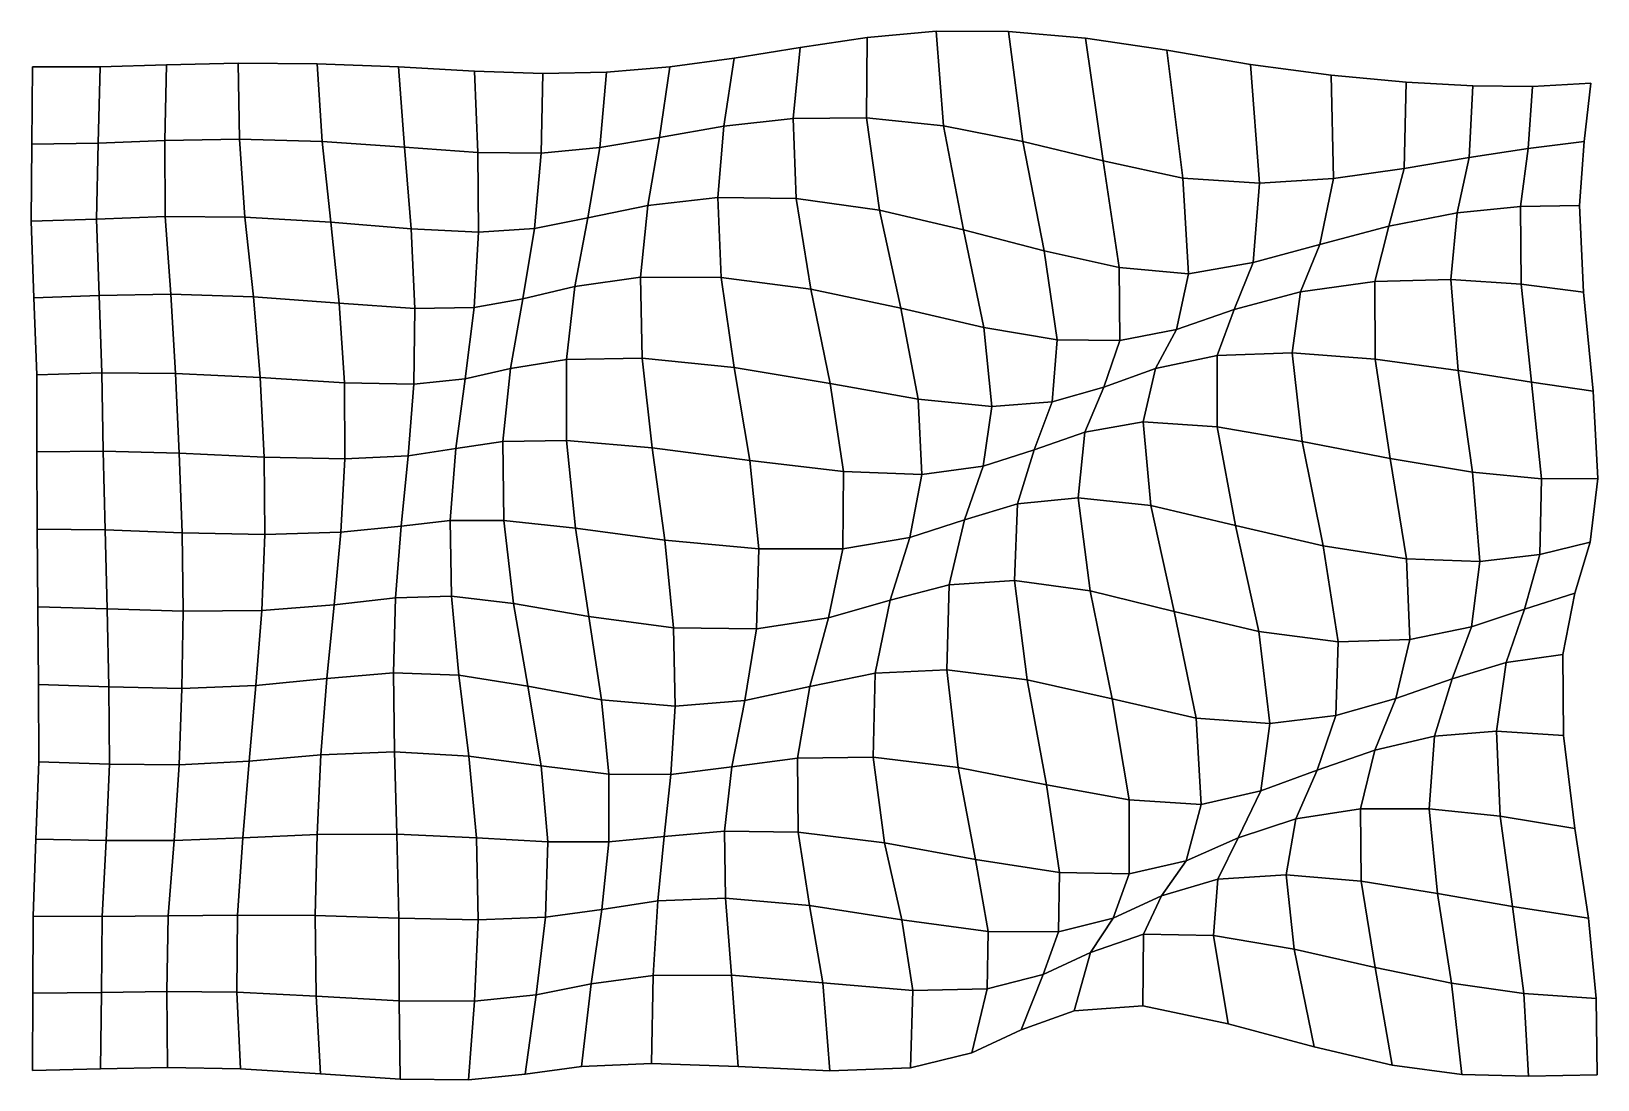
# Model space of a CAD drawing. Extents: x -160 to 222, y -128 to 127.
import ezdxf

# ---------------------------------------------------------------- set-up
doc = ezdxf.new("R2010")
doc.units = 0

msp = doc.modelspace()

# ---------------------------------------------------------------- linework, layer by layer
for points in [[(43.350002, 106.350815, -0.373837), (62.112576, 104.37027, -1.06261), (60.339481, 127.41362, -1.199476), (43.514015, 125.906334, -0.786273)], [(43.350002, 106.350815, -0.373837), (43.514015, 125.906334, -0.786273), (60.339481, 127.41362, -1.199476), (62.112576, 104.37027, -1.06261)], [(62.112576, 104.37027, -1.06261), (81.471878, 100.523308, -2.445431), (77.991074, 127.410385, -2.426069), (60.339481, 127.41362, -1.199476)], [(62.112576, 104.37027, -1.06261), (60.339481, 127.41362, -1.199476), (77.991074, 127.410385, -2.426069), (81.471878, 100.523308, -2.445431)], [(81.471878, 100.523308, -2.445431), (101.058113, 95.799042, -4.486183), (96.744804, 125.748718, -4.425547), (77.991074, 127.410385, -2.426069)], [(81.471878, 100.523308, -2.445431), (77.991074, 127.410385, -2.426069), (96.744804, 125.748718, -4.425547), (101.058113, 95.799042, -4.486183)], [(8.556374, 104.268883, -0.978104), (25.437164, 106.178192, -0.40699), (27.156853, 123.482094, -1.0634), (11.080011, 120.883629, -1.696271)], [(8.556374, 104.268883, -0.978104), (11.080011, 120.883629, -1.696271), (27.156853, 123.482094, -1.0634), (25.437164, 106.178192, -0.40699)], [(25.437164, 106.178192, -0.40699), (43.350002, 106.350815, -0.373837), (43.514015, 125.906334, -0.786273), (27.156853, 123.482094, -1.0634)], [(25.437164, 106.178192, -0.40699), (27.156853, 123.482094, -1.0634), (43.514015, 125.906334, -0.786273), (43.350002, 106.350815, -0.373837)], [(101.058113, 95.799042, -4.486183), (120.540283, 91.600533, -7.247948), (116.622032, 122.832253, -7.018305), (96.744804, 125.748718, -4.425547)], [(101.058113, 95.799042, -4.486183), (96.744804, 125.748718, -4.425547), (116.622032, 122.832253, -7.018305), (120.540283, 91.600533, -7.247948)], [(120.540283, 91.600533, -7.247948), (139.205566, 90.381546, -9.685182), (136.986801, 119.34742, -8.84798), (116.622032, 122.832253, -7.018305)], [(120.540283, 91.600533, -7.247948), (116.622032, 122.832253, -7.018305), (136.986801, 119.34742, -8.84798), (139.205566, 90.381546, -9.685182)], [(-160.218079, 99.90274, -1.273248), (-144.029373, 100.154434, -1.242931), (-143.576324, 118.774071, -1.248718), (-160.101456, 118.721863, -1.289634)], [(-160.218079, 99.90274, -1.273248), (-160.101456, 118.721863, -1.289634), (-143.576324, 118.774071, -1.248718), (-144.029373, 100.154434, -1.242931)], [(-144.029373, 100.154434, -1.242931), (-127.757965, 100.810692, -1.306906), (-127.357185, 119.242348, -1.253917), (-143.576324, 118.774071, -1.248718)], [(-144.029373, 100.154434, -1.242931), (-143.576324, 118.774071, -1.248718), (-127.357185, 119.242348, -1.253917), (-127.757965, 100.810692, -1.306906)], [(-127.757965, 100.810692, -1.306906), (-109.592369, 101.124725, -1.366791), (-109.912468, 119.66951, -1.252119), (-127.357185, 119.242348, -1.253917)], [(-127.757965, 100.810692, -1.306906), (-127.357185, 119.242348, -1.253917), (-109.912468, 119.66951, -1.252119), (-109.592369, 101.124725, -1.366791)], [(-109.592369, 101.124725, -1.366791), (-89.402069, 100.50782, -1.372343), (-90.656372, 119.527351, -1.228849), (-109.912468, 119.66951, -1.252119)], [(-109.592369, 101.124725, -1.366791), (-109.912468, 119.66951, -1.252119), (-90.656372, 119.527351, -1.228849), (-89.402069, 100.50782, -1.372343)], [(-89.402069, 100.50782, -1.372343), (-69.309944, 99.142334, -1.433282), (-70.77198, 118.736221, -1.301387), (-90.656372, 119.527351, -1.228849)], [(-89.402069, 100.50782, -1.372343), (-90.656372, 119.527351, -1.228849), (-70.77198, 118.736221, -1.301387), (-69.309944, 99.142334, -1.433282)], [(-69.309944, 99.142334, -1.433282), (-51.470695, 97.902779, -1.665176), (-52.261501, 117.736862, -1.595495), (-70.77198, 118.736221, -1.301387)], [(-69.309944, 99.142334, -1.433282), (-70.77198, 118.736221, -1.301387), (-52.261501, 117.736862, -1.595495), (-51.470695, 97.902779, -1.665176)], [(-21.734848, 99.058441, -2.037014), (-7.132471, 101.533234, -1.663494), (-4.662663, 118.738007, -2.232861), (-20.070789, 117.444695, -2.347423)], [(-21.734848, 99.058441, -2.037014), (-20.070789, 117.444695, -2.347423), (-4.662663, 118.738007, -2.232861), (-7.132471, 101.533234, -1.663494)], [(-7.132471, 101.533234, -1.663494), (8.556374, 104.268883, -0.978104), (11.080011, 120.883629, -1.696271), (-4.662663, 118.738007, -2.232861)], [(-7.132471, 101.533234, -1.663494), (-4.662663, 118.738007, -2.232861), (11.080011, 120.883629, -1.696271), (8.556374, 104.268883, -0.978104)], [(139.205566, 90.381546, -9.685182), (157.259476, 91.520752, -11.538715), (156.701248, 116.717102, -9.547645), (136.986801, 119.34742, -8.84798)], [(139.205566, 90.381546, -9.685182), (136.986801, 119.34742, -8.84798), (156.701248, 116.717102, -9.547645), (157.259476, 91.520752, -11.538715)], [(-51.470695, 97.902779, -1.665176), (-36.033909, 97.737206, -1.966704), (-35.61972, 117.155884, -2.041241), (-52.261501, 117.736862, -1.595495)], [(-51.470695, 97.902779, -1.665176), (-52.261501, 117.736862, -1.595495), (-35.61972, 117.155884, -2.041241), (-36.033909, 97.737206, -1.966704)], [(-36.033909, 97.737206, -1.966704), (-21.734848, 99.058441, -2.037014), (-20.070789, 117.444695, -2.347423), (-35.61972, 117.155884, -2.041241)], [(-36.033909, 97.737206, -1.966704), (-35.61972, 117.155884, -2.041241), (-20.070789, 117.444695, -2.347423), (-21.734848, 99.058441, -2.037014)], [(157.259476, 91.520752, -11.538715), (174.496826, 93.998024, -11.922981), (174.961487, 115.025734, -8.509852), (156.701248, 116.717102, -9.547645)], [(157.259476, 91.520752, -11.538715), (156.701248, 116.717102, -9.547645), (174.961487, 115.025734, -8.509852), (174.496826, 93.998024, -11.922981)], [(174.496826, 93.998024, -11.922981), (190.370071, 96.677757, -10.088955), (191.228622, 114.108513, -5.577103), (174.961487, 115.025734, -8.509852)], [(174.496826, 93.998024, -11.922981), (174.961487, 115.025734, -8.509852), (191.228622, 114.108513, -5.577103), (190.370071, 96.677757, -10.088955)], [(204.693863, 98.870537, -6.183331), (218.420502, 100.577698, -1.508259), (220.042038, 114.748207, 2.299112), (205.793137, 113.947388, -1.476556)], [(204.693863, 98.870537, -6.183331), (205.793137, 113.947388, -1.476556), (220.042038, 114.748207, 2.299112), (218.420502, 100.577698, -1.508259)], [(190.370071, 96.677757, -10.088955), (204.693863, 98.870537, -6.183331), (205.793137, 113.947388, -1.476556), (191.228622, 114.108513, -5.577103)], [(190.370071, 96.677757, -10.088955), (191.228622, 114.108513, -5.577103), (205.793137, 113.947388, -1.476556), (204.693863, 98.870537, -6.183331)], [(-9.986048, 84.969398, -1.239384), (7.059024, 86.924858, -0.711014), (8.556374, 104.268883, -0.978104), (-7.132471, 101.533234, -1.663494)], [(-9.986048, 84.969398, -1.239384), (-7.132471, 101.533234, -1.663494), (8.556374, 104.268883, -0.978104), (7.059024, 86.924858, -0.711014)], [(7.059024, 86.924858, -0.711014), (26.204672, 86.621712, -0.413119), (25.437164, 106.178192, -0.40699), (8.556374, 104.268883, -0.978104)], [(7.059024, 86.924858, -0.711014), (8.556374, 104.268883, -0.978104), (25.437164, 106.178192, -0.40699), (26.204672, 86.621712, -0.413119)], [(26.204672, 86.621712, -0.413119), (46.520485, 83.763947, -0.624012), (43.350002, 106.350815, -0.373837), (25.437164, 106.178192, -0.40699)], [(26.204672, 86.621712, -0.413119), (25.437164, 106.178192, -0.40699), (43.350002, 106.350815, -0.373837), (46.520485, 83.763947, -0.624012)], [(46.520485, 83.763947, -0.624012), (66.98439, 79.038864, -1.320803), (62.112576, 104.37027, -1.06261), (43.350002, 106.350815, -0.373837)], [(46.520485, 83.763947, -0.624012), (43.350002, 106.350815, -0.373837), (62.112576, 104.37027, -1.06261), (66.98439, 79.038864, -1.320803)], [(66.98439, 79.038864, -1.320803), (86.687294, 73.852608, -2.330301), (81.471878, 100.523308, -2.445431), (62.112576, 104.37027, -1.06261)], [(66.98439, 79.038864, -1.320803), (62.112576, 104.37027, -1.06261), (81.471878, 100.523308, -2.445431), (86.687294, 73.852608, -2.330301)], [(-160.358871, 81.149223, -1.259004), (-144.449707, 81.609299, -1.258841), (-144.029373, 100.154434, -1.242931), (-160.218079, 99.90274, -1.273248)], [(-160.358871, 81.149223, -1.259004), (-160.218079, 99.90274, -1.273248), (-144.029373, 100.154434, -1.242931), (-144.449707, 81.609299, -1.258841)], [(-144.449707, 81.609299, -1.258841), (-127.700447, 82.235344, -1.405542), (-127.757965, 100.810692, -1.306906), (-144.029373, 100.154434, -1.242931)], [(-144.449707, 81.609299, -1.258841), (-144.029373, 100.154434, -1.242931), (-127.757965, 100.810692, -1.306906), (-127.700447, 82.235344, -1.405542)], [(-127.700447, 82.235344, -1.405542), (-108.306931, 82.114563, -1.520799), (-109.592369, 101.124725, -1.366791), (-127.757965, 100.810692, -1.306906)], [(-127.700447, 82.235344, -1.405542), (-127.757965, 100.810692, -1.306906), (-109.592369, 101.124725, -1.366791), (-108.306931, 82.114563, -1.520799)], [(-108.306931, 82.114563, -1.520799), (-87.337372, 80.888451, -1.490424), (-89.402069, 100.50782, -1.372343), (-109.592369, 101.124725, -1.366791)], [(-108.306931, 82.114563, -1.520799), (-109.592369, 101.124725, -1.366791), (-89.402069, 100.50782, -1.372343), (-87.337372, 80.888451, -1.490424)], [(-87.337372, 80.888451, -1.490424), (-67.714294, 79.233673, -1.426852), (-69.309944, 99.142334, -1.433282), (-89.402069, 100.50782, -1.372343)], [(-87.337372, 80.888451, -1.490424), (-89.402069, 100.50782, -1.372343), (-69.309944, 99.142334, -1.433282), (-67.714294, 79.233673, -1.426852)], [(-24.595407, 81.93325, -1.606082), (-9.986048, 84.969398, -1.239384), (-7.132471, 101.533234, -1.663494), (-21.734848, 99.058441, -2.037014)], [(-24.595407, 81.93325, -1.606082), (-21.734848, 99.058441, -2.037014), (-7.132471, 101.533234, -1.663494), (-9.986048, 84.969398, -1.239384)], [(86.687294, 73.852608, -2.330301), (105.010643, 69.837929, -3.657036), (101.058113, 95.799042, -4.486183), (81.471878, 100.523308, -2.445431)], [(86.687294, 73.852608, -2.330301), (81.471878, 100.523308, -2.445431), (101.058113, 95.799042, -4.486183), (105.010643, 69.837929, -3.657036)], [(202.869598, 84.700195, -9.249266), (217.27092, 84.919098, -4.776288), (218.420502, 100.577698, -1.508259), (204.693863, 98.870537, -6.183331)], [(202.869598, 84.700195, -9.249266), (204.693863, 98.870537, -6.183331), (218.420502, 100.577698, -1.508259), (217.27092, 84.919098, -4.776288)], [(-67.714294, 79.233673, -1.426852), (-51.317303, 78.421341, -1.493384), (-51.470695, 97.902779, -1.665176), (-69.309944, 99.142334, -1.433282)], [(-67.714294, 79.233673, -1.426852), (-69.309944, 99.142334, -1.433282), (-51.470695, 97.902779, -1.665176), (-51.317303, 78.421341, -1.493384)], [(-51.317303, 78.421341, -1.493384), (-37.664391, 79.365768, -1.638145), (-36.033909, 97.737206, -1.966704), (-51.470695, 97.902779, -1.665176)], [(-51.317303, 78.421341, -1.493384), (-51.470695, 97.902779, -1.665176), (-36.033909, 97.737206, -1.966704), (-37.664391, 79.365768, -1.638145)], [(-37.664391, 79.365768, -1.638145), (-24.595407, 81.93325, -1.606082), (-21.734848, 99.058441, -2.037014), (-36.033909, 97.737206, -1.966704)], [(-37.664391, 79.365768, -1.638145), (-36.033909, 97.737206, -1.966704), (-21.734848, 99.058441, -2.037014), (-24.595407, 81.93325, -1.606082)], [(105.010643, 69.837929, -3.657036), (121.913399, 68.307014, -5.653905), (120.540283, 91.600533, -7.247948), (101.058113, 95.799042, -4.486183)], [(105.010643, 69.837929, -3.657036), (101.058113, 95.799042, -4.486183), (120.540283, 91.600533, -7.247948), (121.913399, 68.307014, -5.653905)], [(170.766373, 79.901291, -12.315449), (187.424408, 83.147255, -12.052693), (190.370071, 96.677757, -10.088955), (174.496826, 93.998024, -11.922981)], [(170.766373, 79.901291, -12.315449), (174.496826, 93.998024, -11.922981), (190.370071, 96.677757, -10.088955), (187.424408, 83.147255, -12.052693)], [(187.424408, 83.147255, -12.052693), (202.869598, 84.700195, -9.249266), (204.693863, 98.870537, -6.183331), (190.370071, 96.677757, -10.088955)], [(187.424408, 83.147255, -12.052693), (190.370071, 96.677757, -10.088955), (204.693863, 98.870537, -6.183331), (202.869598, 84.700195, -9.249266)], [(153.893707, 75.44931, -10.540083), (170.766373, 79.901291, -12.315449), (174.496826, 93.998024, -11.922981), (157.259476, 91.520752, -11.538715)], [(153.893707, 75.44931, -10.540083), (157.259476, 91.520752, -11.538715), (174.496826, 93.998024, -11.922981), (170.766373, 79.901291, -12.315449)], [(121.913399, 68.307014, -5.653905), (137.668579, 71.037247, -7.979775), (139.205566, 90.381546, -9.685182), (120.540283, 91.600533, -7.247948)], [(121.913399, 68.307014, -5.653905), (120.540283, 91.600533, -7.247948), (139.205566, 90.381546, -9.685182), (137.668579, 71.037247, -7.979775)], [(137.668579, 71.037247, -7.979775), (153.893707, 75.44931, -10.540083), (157.259476, 91.520752, -11.538715), (139.205566, 90.381546, -9.685182)], [(137.668579, 71.037247, -7.979775), (139.205566, 90.381546, -9.685182), (157.259476, 91.520752, -11.538715), (153.893707, 75.44931, -10.540083)], [(-27.780479, 65.20137, -1.313781), (-11.765153, 67.438622, -1.286692), (-9.986048, 84.969398, -1.239384), (-24.595407, 81.93325, -1.606082)], [(-27.780479, 65.20137, -1.313781), (-24.595407, 81.93325, -1.606082), (-9.986048, 84.969398, -1.239384), (-11.765153, 67.438622, -1.286692)], [(-11.765153, 67.438622, -1.286692), (7.918669, 67.346748, -1.164469), (7.059024, 86.924858, -0.711014), (-9.986048, 84.969398, -1.239384)], [(-11.765153, 67.438622, -1.286692), (-9.986048, 84.969398, -1.239384), (7.059024, 86.924858, -0.711014), (7.918669, 67.346748, -1.164469)], [(7.918669, 67.346748, -1.164469), (29.771221, 64.525589, -1.172959), (26.204672, 86.621712, -0.413119), (7.059024, 86.924858, -0.711014)], [(7.918669, 67.346748, -1.164469), (7.059024, 86.924858, -0.711014), (26.204672, 86.621712, -0.413119), (29.771221, 64.525589, -1.172959)], [(29.771221, 64.525589, -1.172959), (51.694466, 59.889637, -1.413849), (46.520485, 83.763947, -0.624012), (26.204672, 86.621712, -0.413119)], [(29.771221, 64.525589, -1.172959), (26.204672, 86.621712, -0.413119), (46.520485, 83.763947, -0.624012), (51.694466, 59.889637, -1.413849)], [(185.88797, 66.900345, -12.046881), (203.015442, 65.760353, -10.578174), (202.869598, 84.700195, -9.249266), (187.424408, 83.147255, -12.052693)], [(185.88797, 66.900345, -12.046881), (187.424408, 83.147255, -12.052693), (202.869598, 84.700195, -9.249266), (203.015442, 65.760353, -10.578174)], [(203.015442, 65.760353, -10.578174), (218.256973, 63.840378, -6.885047), (217.27092, 84.919098, -4.776288), (202.869598, 84.700195, -9.249266)], [(203.015442, 65.760353, -10.578174), (202.869598, 84.700195, -9.249266), (217.27092, 84.919098, -4.776288), (218.256973, 63.840378, -6.885047)], [(-159.777985, 62.42342, -1.247813), (-143.80162, 62.964863, -1.296056), (-144.449707, 81.609299, -1.258841), (-160.358871, 81.149223, -1.259004)], [(-159.777985, 62.42342, -1.247813), (-160.358871, 81.149223, -1.259004), (-144.449707, 81.609299, -1.258841), (-143.80162, 62.964863, -1.296056)], [(-143.80162, 62.964863, -1.296056), (-126.326988, 63.295589, -1.542153), (-127.700447, 82.235344, -1.405542), (-144.449707, 81.609299, -1.258841)], [(-143.80162, 62.964863, -1.296056), (-144.449707, 81.609299, -1.258841), (-127.700447, 82.235344, -1.405542), (-126.326988, 63.295589, -1.542153)], [(-126.326988, 63.295589, -1.542153), (-106.190125, 62.631672, -1.691152), (-108.306931, 82.114563, -1.520799), (-127.700447, 82.235344, -1.405542)], [(-126.326988, 63.295589, -1.542153), (-127.700447, 82.235344, -1.405542), (-108.306931, 82.114563, -1.520799), (-106.190125, 62.631672, -1.691152)], [(-106.190125, 62.631672, -1.691152), (-85.258095, 61.094727, -1.544658), (-87.337372, 80.888451, -1.490424), (-108.306931, 82.114563, -1.520799)], [(-106.190125, 62.631672, -1.691152), (-108.306931, 82.114563, -1.520799), (-87.337372, 80.888451, -1.490424), (-85.258095, 61.094727, -1.544658)], [(-85.258095, 61.094727, -1.544658), (-66.795044, 59.803055, -1.249658), (-67.714294, 79.233673, -1.426852), (-87.337372, 80.888451, -1.490424)], [(-85.258095, 61.094727, -1.544658), (-87.337372, 80.888451, -1.490424), (-67.714294, 79.233673, -1.426852), (-66.795044, 59.803055, -1.249658)], [(-40.471607, 62.146885, -1.18767), (-27.780479, 65.20137, -1.313781), (-24.595407, 81.93325, -1.606082), (-37.664391, 79.365768, -1.638145)], [(-40.471607, 62.146885, -1.18767), (-37.664391, 79.365768, -1.638145), (-24.595407, 81.93325, -1.606082), (-27.780479, 65.20137, -1.313781)], [(51.694466, 59.889637, -1.413849), (71.997955, 55.192715, -1.736855), (66.98439, 79.038864, -1.320803), (46.520485, 83.763947, -0.624012)], [(51.694466, 59.889637, -1.413849), (46.520485, 83.763947, -0.624012), (66.98439, 79.038864, -1.320803), (71.997955, 55.192715, -1.736855)], [(167.336777, 66.395386, -10.841275), (185.88797, 66.900345, -12.046881), (187.424408, 83.147255, -12.052693), (170.766373, 79.901291, -12.315449)], [(167.336777, 66.395386, -10.841275), (170.766373, 79.901291, -12.315449), (187.424408, 83.147255, -12.052693), (185.88797, 66.900345, -12.046881)], [(-66.795044, 59.803055, -1.249658), (-52.378128, 60.030304, -1.101999), (-51.317303, 78.421341, -1.493384), (-67.714294, 79.233673, -1.426852)], [(-66.795044, 59.803055, -1.249658), (-67.714294, 79.233673, -1.426852), (-51.317303, 78.421341, -1.493384), (-52.378128, 60.030304, -1.101999)], [(-52.378128, 60.030304, -1.101999), (-40.471607, 62.146885, -1.18767), (-37.664391, 79.365768, -1.638145), (-51.317303, 78.421341, -1.493384)], [(-52.378128, 60.030304, -1.101999), (-51.317303, 78.421341, -1.493384), (-37.664391, 79.365768, -1.638145), (-40.471607, 62.146885, -1.18767)], [(71.997955, 55.192715, -1.736855), (89.808807, 52.213932, -1.95037), (86.687294, 73.852608, -2.330301), (66.98439, 79.038864, -1.320803)], [(71.997955, 55.192715, -1.736855), (66.98439, 79.038864, -1.320803), (86.687294, 73.852608, -2.330301), (89.808807, 52.213932, -1.95037)], [(149.194855, 63.853882, -7.964097), (167.336777, 66.395386, -10.841275), (170.766373, 79.901291, -12.315449), (153.893707, 75.44931, -10.540083)], [(149.194855, 63.853882, -7.964097), (153.893707, 75.44931, -10.540083), (170.766373, 79.901291, -12.315449), (167.336777, 66.395386, -10.841275)], [(89.808807, 52.213932, -1.95037), (105.154015, 52.032291, -2.183364), (105.010643, 69.837929, -3.657036), (86.687294, 73.852608, -2.330301)], [(89.808807, 52.213932, -1.95037), (86.687294, 73.852608, -2.330301), (105.010643, 69.837929, -3.657036), (105.154015, 52.032291, -2.183364)], [(133.014008, 59.582584, -5.007315), (149.194855, 63.853882, -7.964097), (153.893707, 75.44931, -10.540083), (137.668579, 71.037247, -7.979775)], [(133.014008, 59.582584, -5.007315), (137.668579, 71.037247, -7.979775), (153.893707, 75.44931, -10.540083), (149.194855, 63.853882, -7.964097)], [(105.154015, 52.032291, -2.183364), (118.957985, 54.682362, -3.062618), (121.913399, 68.307014, -5.653905), (105.010643, 69.837929, -3.657036)], [(105.154015, 52.032291, -2.183364), (105.010643, 69.837929, -3.657036), (121.913399, 68.307014, -5.653905), (118.957985, 54.682362, -3.062618)], [(118.957985, 54.682362, -3.062618), (133.014008, 59.582584, -5.007315), (137.668579, 71.037247, -7.979775), (121.913399, 68.307014, -5.653905)], [(118.957985, 54.682362, -3.062618), (121.913399, 68.307014, -5.653905), (137.668579, 71.037247, -7.979775), (133.014008, 59.582584, -5.007315)], [(-43.484833, 45.192204, -0.71907), (-29.85434, 47.391087, -1.279692), (-27.780479, 65.20137, -1.313781), (-40.471607, 62.146885, -1.18767)], [(-43.484833, 45.192204, -0.71907), (-40.471607, 62.146885, -1.18767), (-27.780479, 65.20137, -1.313781), (-29.85434, 47.391087, -1.279692)], [(-29.85434, 47.391087, -1.279692), (-11.367187, 47.684399, -1.88055), (-11.765153, 67.438622, -1.286692), (-27.780479, 65.20137, -1.313781)], [(-29.85434, 47.391087, -1.279692), (-27.780479, 65.20137, -1.313781), (-11.765153, 67.438622, -1.286692), (-11.367187, 47.684399, -1.88055)], [(-11.367187, 47.684399, -1.88055), (11.068026, 45.457344, -2.293973), (7.918669, 67.346748, -1.164469), (-11.765153, 67.438622, -1.286692)], [(-11.367187, 47.684399, -1.88055), (-11.765153, 67.438622, -1.286692), (7.918669, 67.346748, -1.164469), (11.068026, 45.457344, -2.293973)], [(11.068026, 45.457344, -2.293973), (34.487934, 41.530514, -2.486491), (29.771221, 64.525589, -1.172959), (7.918669, 67.346748, -1.164469)], [(11.068026, 45.457344, -2.293973), (7.918669, 67.346748, -1.164469), (29.771221, 64.525589, -1.172959), (34.487934, 41.530514, -2.486491)], [(147.127853, 48.995396, -5.473917), (167.442245, 47.466911, -9.029135), (167.336777, 66.395386, -10.841275), (149.194855, 63.853882, -7.964097)], [(147.127853, 48.995396, -5.473917), (149.194855, 63.853882, -7.964097), (167.336777, 66.395386, -10.841275), (167.442245, 47.466911, -9.029135)], [(167.442245, 47.466911, -9.029135), (187.633881, 44.708469, -11.172147), (185.88797, 66.900345, -12.046881), (167.336777, 66.395386, -10.841275)], [(167.442245, 47.466911, -9.029135), (167.336777, 66.395386, -10.841275), (185.88797, 66.900345, -12.046881), (187.633881, 44.708469, -11.172147)], [(187.633881, 44.708469, -11.172147), (205.512711, 41.829704, -10.665894), (203.015442, 65.760353, -10.578174), (185.88797, 66.900345, -12.046881)], [(187.633881, 44.708469, -11.172147), (185.88797, 66.900345, -12.046881), (203.015442, 65.760353, -10.578174), (205.512711, 41.829704, -10.665894)], [(205.512711, 41.829704, -10.665894), (220.587997, 39.674751, -7.740748), (218.256973, 63.840378, -6.885047), (203.015442, 65.760353, -10.578174)], [(205.512711, 41.829704, -10.665894), (203.015442, 65.760353, -10.578174), (218.256973, 63.840378, -6.885047), (220.587997, 39.674751, -7.740748)], [(-159.053833, 43.671505, -1.238607), (-143.126694, 44.101295, -1.347872), (-143.80162, 62.964863, -1.296056), (-159.777985, 62.42342, -1.247813)], [(-159.053833, 43.671505, -1.238607), (-159.777985, 62.42342, -1.247813), (-143.80162, 62.964863, -1.296056), (-143.126694, 44.101295, -1.347872)], [(-143.126694, 44.101295, -1.347872), (-125.165466, 43.993629, -1.703691), (-126.326988, 63.295589, -1.542153), (-143.80162, 62.964863, -1.296056)], [(-143.126694, 44.101295, -1.347872), (-143.80162, 62.964863, -1.296056), (-126.326988, 63.295589, -1.542153), (-125.165466, 43.993629, -1.703691)], [(-125.165466, 43.993629, -1.703691), (-104.544983, 42.993816, -1.864836), (-106.190125, 62.631672, -1.691152), (-126.326988, 63.295589, -1.542153)], [(-125.165466, 43.993629, -1.703691), (-126.326988, 63.295589, -1.542153), (-106.190125, 62.631672, -1.691152), (-104.544983, 42.993816, -1.864836)], [(-104.544983, 42.993816, -1.864836), (-84.012917, 41.725269, -1.532759), (-85.258095, 61.094727, -1.544658), (-106.190125, 62.631672, -1.691152)], [(-104.544983, 42.993816, -1.864836), (-106.190125, 62.631672, -1.691152), (-85.258095, 61.094727, -1.544658), (-84.012917, 41.725269, -1.532759)], [(-54.516781, 42.684875, -0.553064), (-43.484833, 45.192204, -0.71907), (-40.471607, 62.146885, -1.18767), (-52.378128, 60.030304, -1.101999)], [(-54.516781, 42.684875, -0.553064), (-52.378128, 60.030304, -1.101999), (-40.471607, 62.146885, -1.18767), (-43.484833, 45.192204, -0.71907)], [(34.487934, 41.530514, -2.486491), (55.949871, 37.737354, -2.436504), (51.694466, 59.889637, -1.413849), (29.771221, 64.525589, -1.172959)], [(34.487934, 41.530514, -2.486491), (29.771221, 64.525589, -1.172959), (51.694466, 59.889637, -1.413849), (55.949871, 37.737354, -2.436504)], [(128.894379, 48.349045, -2.231591), (147.127853, 48.995396, -5.473917), (149.194855, 63.853882, -7.964097), (133.014008, 59.582584, -5.007315)], [(128.894379, 48.349045, -2.231591), (133.014008, 59.582584, -5.007315), (149.194855, 63.853882, -7.964097), (147.127853, 48.995396, -5.473917)], [(-84.012917, 41.725269, -1.532759), (-67.07827, 41.376091, -0.92418), (-66.795044, 59.803055, -1.249658), (-85.258095, 61.094727, -1.544658)], [(-84.012917, 41.725269, -1.532759), (-85.258095, 61.094727, -1.544658), (-66.795044, 59.803055, -1.249658), (-67.07827, 41.376091, -0.92418)], [(-67.07827, 41.376091, -0.92418), (-54.516781, 42.684875, -0.553064), (-52.378128, 60.030304, -1.101999), (-66.795044, 59.803055, -1.249658)], [(-67.07827, 41.376091, -0.92418), (-66.795044, 59.803055, -1.249658), (-52.378128, 60.030304, -1.101999), (-54.516781, 42.684875, -0.553064)], [(55.949871, 37.737354, -2.436504), (73.943398, 35.930386, -2.036203), (71.997955, 55.192715, -1.736855), (51.694466, 59.889637, -1.413849)], [(55.949871, 37.737354, -2.436504), (51.694466, 59.889637, -1.413849), (71.997955, 55.192715, -1.736855), (73.943398, 35.930386, -2.036203)], [(113.81472, 45.174267, -0.483474), (128.894379, 48.349045, -2.231591), (133.014008, 59.582584, -5.007315), (118.957985, 54.682362, -3.062618)], [(113.81472, 45.174267, -0.483474), (118.957985, 54.682362, -3.062618), (133.014008, 59.582584, -5.007315), (128.894379, 48.349045, -2.231591)], [(73.943398, 35.930386, -2.036203), (88.60778, 37.022671, -1.266545), (89.808807, 52.213932, -1.95037), (71.997955, 55.192715, -1.736855)], [(73.943398, 35.930386, -2.036203), (71.997955, 55.192715, -1.736855), (89.808807, 52.213932, -1.95037), (88.60778, 37.022671, -1.266545)], [(101.261139, 40.596817, -0.471605), (113.81472, 45.174267, -0.483474), (118.957985, 54.682362, -3.062618), (105.154015, 52.032291, -2.183364)], [(101.261139, 40.596817, -0.471605), (105.154015, 52.032291, -2.183364), (118.957985, 54.682362, -3.062618), (113.81472, 45.174267, -0.483474)], [(88.60778, 37.022671, -1.266545), (101.261139, 40.596817, -0.471605), (105.154015, 52.032291, -2.183364), (89.808807, 52.213932, -1.95037)], [(88.60778, 37.022671, -1.266545), (89.808807, 52.213932, -1.95037), (105.154015, 52.032291, -2.183364), (101.261139, 40.596817, -0.471605)], [(-45.341473, 27.362612, -0.239957), (-29.79497, 27.621456, -1.416972), (-29.85434, 47.391087, -1.279692), (-43.484833, 45.192204, -0.71907)], [(-45.341473, 27.362612, -0.239957), (-43.484833, 45.192204, -0.71907), (-29.85434, 47.391087, -1.279692), (-29.79497, 27.621456, -1.416972)], [(-29.79497, 27.621456, -1.416972), (-8.949508, 25.855137, -2.836913), (-11.367187, 47.684399, -1.88055), (-29.85434, 47.391087, -1.279692)], [(-29.79497, 27.621456, -1.416972), (-29.85434, 47.391087, -1.279692), (-11.367187, 47.684399, -1.88055), (-8.949508, 25.855137, -2.836913)], [(-8.949508, 25.855137, -2.836913), (14.853755, 22.770052, -3.867624), (11.068026, 45.457344, -2.293973), (-11.367187, 47.684399, -1.88055)], [(-8.949508, 25.855137, -2.836913), (-11.367187, 47.684399, -1.88055), (11.068026, 45.457344, -2.293973), (14.853755, 22.770052, -3.867624)], [(110.815201, 32.192448, 0.915969), (128.897293, 30.941305, -0.912901), (128.894379, 48.349045, -2.231591), (113.81472, 45.174267, -0.483474)], [(110.815201, 32.192448, 0.915969), (113.81472, 45.174267, -0.483474), (128.894379, 48.349045, -2.231591), (128.897293, 30.941305, -0.912901)], [(128.897293, 30.941305, -0.912901), (149.59407, 27.390078, -4.296566), (147.127853, 48.995396, -5.473917), (128.894379, 48.349045, -2.231591)], [(128.897293, 30.941305, -0.912901), (128.894379, 48.349045, -2.231591), (147.127853, 48.995396, -5.473917), (149.59407, 27.390078, -4.296566)], [(149.59407, 27.390078, -4.296566), (171.087646, 23.201986, -7.940718), (167.442245, 47.466911, -9.029135), (147.127853, 48.995396, -5.473917)], [(149.59407, 27.390078, -4.296566), (147.127853, 48.995396, -5.473917), (167.442245, 47.466911, -9.029135), (171.087646, 23.201986, -7.940718)], [(171.087646, 23.201986, -7.940718), (191.114883, 19.876139, -10.16451), (187.633881, 44.708469, -11.172147), (167.442245, 47.466911, -9.029135)], [(171.087646, 23.201986, -7.940718), (167.442245, 47.466911, -9.029135), (187.633881, 44.708469, -11.172147), (191.114883, 19.876139, -10.16451)], [(-159.01947, 24.854973, -1.229445), (-142.823502, 25.013939, -1.402356), (-143.126694, 44.101295, -1.347872), (-159.053833, 43.671505, -1.238607)], [(-159.01947, 24.854973, -1.229445), (-159.053833, 43.671505, -1.238607), (-143.126694, 44.101295, -1.347872), (-142.823502, 25.013939, -1.402356)], [(-142.823502, 25.013939, -1.402356), (-124.270699, 24.522371, -1.874744), (-125.165466, 43.993629, -1.703691), (-143.126694, 44.101295, -1.347872)], [(-142.823502, 25.013939, -1.402356), (-143.126694, 44.101295, -1.347872), (-125.165466, 43.993629, -1.703691), (-124.270699, 24.522371, -1.874744)], [(-124.270699, 24.522371, -1.874744), (-103.540977, 23.60083, -2.044291), (-104.544983, 42.993816, -1.864836), (-125.165466, 43.993629, -1.703691)], [(-124.270699, 24.522371, -1.874744), (-125.165466, 43.993629, -1.703691), (-104.544983, 42.993816, -1.864836), (-103.540977, 23.60083, -2.044291)], [(-103.540977, 23.60083, -2.044291), (-83.884346, 23.134872, -1.493048), (-84.012917, 41.725269, -1.532759), (-104.544983, 42.993816, -1.864836)], [(-103.540977, 23.60083, -2.044291), (-104.544983, 42.993816, -1.864836), (-84.012917, 41.725269, -1.532759), (-83.884346, 23.134872, -1.493048)], [(-68.417099, 23.87571, -0.518751), (-56.831707, 25.662151, 0.090516), (-54.516781, 42.684875, -0.553064), (-67.07827, 41.376091, -0.92418)], [(-68.417099, 23.87571, -0.518751), (-67.07827, 41.376091, -0.92418), (-54.516781, 42.684875, -0.553064), (-56.831707, 25.662151, 0.090516)], [(-56.831707, 25.662151, 0.090516), (-45.341473, 27.362612, -0.239957), (-43.484833, 45.192204, -0.71907), (-54.516781, 42.684875, -0.553064)], [(-56.831707, 25.662151, 0.090516), (-54.516781, 42.684875, -0.553064), (-43.484833, 45.192204, -0.71907), (-45.341473, 27.362612, -0.239957)], [(14.853755, 22.770052, -3.867624), (37.711994, 20.034651, -4.163356), (34.487934, 41.530514, -2.486491), (11.068026, 45.457344, -2.293973)], [(14.853755, 22.770052, -3.867624), (11.068026, 45.457344, -2.293973), (34.487934, 41.530514, -2.486491), (37.711994, 20.034651, -4.163356)], [(96.565804, 29.663757, 0.615578), (110.815201, 32.192448, 0.915969), (113.81472, 45.174267, -0.483474), (101.261139, 40.596817, -0.471605)], [(96.565804, 29.663757, 0.615578), (101.261139, 40.596817, -0.471605), (113.81472, 45.174267, -0.483474), (110.815201, 32.192448, 0.915969)], [(191.114883, 19.876139, -10.16451), (207.93988, 18.243166, -9.907477), (205.512711, 41.829704, -10.665894), (187.633881, 44.708469, -11.172147)], [(191.114883, 19.876139, -10.16451), (187.633881, 44.708469, -11.172147), (205.512711, 41.829704, -10.665894), (207.93988, 18.243166, -9.907477)], [(-83.884346, 23.134872, -1.493048), (-68.417099, 23.87571, -0.518751), (-67.07827, 41.376091, -0.92418), (-84.012917, 41.725269, -1.532759)], [(-83.884346, 23.134872, -1.493048), (-84.012917, 41.725269, -1.532759), (-67.07827, 41.376091, -0.92418), (-68.417099, 23.87571, -0.518751)], [(37.711994, 20.034651, -4.163356), (56.816929, 19.322985, -3.656868), (55.949871, 37.737354, -2.436504), (34.487934, 41.530514, -2.486491)], [(37.711994, 20.034651, -4.163356), (34.487934, 41.530514, -2.486491), (55.949871, 37.737354, -2.436504), (56.816929, 19.322985, -3.656868)], [(84.247391, 25.383165, -0.815663), (96.565804, 29.663757, 0.615578), (101.261139, 40.596817, -0.471605), (88.60778, 37.022671, -1.266545)], [(84.247391, 25.383165, -0.815663), (88.60778, 37.022671, -1.266545), (101.261139, 40.596817, -0.471605), (96.565804, 29.663757, 0.615578)], [(207.93988, 18.243166, -9.907477), (221.681351, 18.360016, -7.442544), (220.587997, 39.674751, -7.740748), (205.512711, 41.829704, -10.665894)], [(207.93988, 18.243166, -9.907477), (205.512711, 41.829704, -10.665894), (220.587997, 39.674751, -7.740748), (221.681351, 18.360016, -7.442544)], [(56.816929, 19.322985, -3.656868), (71.790184, 21.34317, -2.441459), (73.943398, 35.930386, -2.036203), (55.949871, 37.737354, -2.436504)], [(56.816929, 19.322985, -3.656868), (55.949871, 37.737354, -2.436504), (73.943398, 35.930386, -2.036203), (71.790184, 21.34317, -2.441459)], [(71.790184, 21.34317, -2.441459), (84.247391, 25.383165, -0.815663), (88.60778, 37.022671, -1.266545), (73.943398, 35.930386, -2.036203)], [(71.790184, 21.34317, -2.441459), (73.943398, 35.930386, -2.036203), (88.60778, 37.022671, -1.266545), (84.247391, 25.383165, -0.815663)], [(94.987038, 13.660605, -0.100082), (112.720428, 11.815845, 0.031636), (110.815201, 32.192448, 0.915969), (96.565804, 29.663757, 0.615578)], [(94.987038, 13.660605, -0.100082), (96.565804, 29.663757, 0.615578), (110.815201, 32.192448, 0.915969), (112.720428, 11.815845, 0.031636)], [(112.720428, 11.815845, 0.031636), (133.364731, 6.90688, -1.845332), (128.897293, 30.941305, -0.912901), (110.815201, 32.192448, 0.915969)], [(112.720428, 11.815845, 0.031636), (110.815201, 32.192448, 0.915969), (128.897293, 30.941305, -0.912901), (133.364731, 6.90688, -1.845332)], [(133.364731, 6.90688, -1.845332), (154.716461, 1.952172, -4.945728), (149.59407, 27.390078, -4.296566), (128.897293, 30.941305, -0.912901)], [(133.364731, 6.90688, -1.845332), (128.897293, 30.941305, -0.912901), (149.59407, 27.390078, -4.296566), (154.716461, 1.952172, -4.945728)], [(-58.184097, 8.132105, 0.770872), (-45.091076, 8.132048, 0.341813), (-45.341473, 27.362612, -0.239957), (-56.831707, 25.662151, 0.090516)], [(-58.184097, 8.132105, 0.770872), (-56.831707, 25.662151, 0.090516), (-45.341473, 27.362612, -0.239957), (-45.091076, 8.132048, 0.341813)], [(-45.091076, 8.132048, 0.341813), (-27.635443, 6.259414, -1.447633), (-29.79497, 27.621456, -1.416972), (-45.341473, 27.362612, -0.239957)], [(-45.091076, 8.132048, 0.341813), (-45.341473, 27.362612, -0.239957), (-29.79497, 27.621456, -1.416972), (-27.635443, 6.259414, -1.447633)], [(-27.635443, 6.259414, -1.447633), (-5.868596, 3.361687, -3.768608), (-8.949508, 25.855137, -2.836913), (-29.79497, 27.621456, -1.416972)], [(-27.635443, 6.259414, -1.447633), (-29.79497, 27.621456, -1.416972), (-8.949508, 25.855137, -2.836913), (-5.868596, 3.361687, -3.768608)], [(80.200279, 12.14962, -1.636018), (94.987038, 13.660605, -0.100082), (96.565804, 29.663757, 0.615578), (84.247391, 25.383165, -0.815663)], [(80.200279, 12.14962, -1.636018), (84.247391, 25.383165, -0.815663), (96.565804, 29.663757, 0.615578), (94.987038, 13.660605, -0.100082)], [(154.716461, 1.952172, -4.945728), (175.078293, -1.264315, -7.946303), (171.087646, 23.201986, -7.940718), (149.59407, 27.390078, -4.296566)], [(154.716461, 1.952172, -4.945728), (149.59407, 27.390078, -4.296566), (171.087646, 23.201986, -7.940718), (175.078293, -1.264315, -7.946303)], [(-158.955856, 5.969586, -1.21677), (-142.362061, 5.802164, -1.440979), (-142.823502, 25.013939, -1.402356), (-159.01947, 24.854973, -1.229445)], [(-158.955856, 5.969586, -1.21677), (-159.01947, 24.854973, -1.229445), (-142.823502, 25.013939, -1.402356), (-142.362061, 5.802164, -1.440979)], [(-142.362061, 5.802164, -1.440979), (-123.589134, 5.131223, -2.034657), (-124.270699, 24.522371, -1.874744), (-142.823502, 25.013939, -1.402356)], [(-142.362061, 5.802164, -1.440979), (-142.823502, 25.013939, -1.402356), (-124.270699, 24.522371, -1.874744), (-123.589134, 5.131223, -2.034657)], [(-123.589134, 5.131223, -2.034657), (-103.387047, 4.682024, -2.243539), (-103.540977, 23.60083, -2.044291), (-124.270699, 24.522371, -1.874744)], [(-123.589134, 5.131223, -2.034657), (-124.270699, 24.522371, -1.874744), (-103.540977, 23.60083, -2.044291), (-103.387047, 4.682024, -2.243539)], [(-103.387047, 4.682024, -2.243539), (-84.8312, 5.234547, -1.500285), (-83.884346, 23.134872, -1.493048), (-103.540977, 23.60083, -2.044291)], [(-103.387047, 4.682024, -2.243539), (-103.540977, 23.60083, -2.044291), (-83.884346, 23.134872, -1.493048), (-84.8312, 5.234547, -1.500285)], [(-84.8312, 5.234547, -1.500285), (-70.151924, 6.735214, -0.142565), (-68.417099, 23.87571, -0.518751), (-83.884346, 23.134872, -1.493048)], [(-84.8312, 5.234547, -1.500285), (-83.884346, 23.134872, -1.493048), (-68.417099, 23.87571, -0.518751), (-70.151924, 6.735214, -0.142565)], [(-70.151924, 6.735214, -0.142565), (-58.184097, 8.132105, 0.770872), (-56.831707, 25.662151, 0.090516), (-68.417099, 23.87571, -0.518751)], [(-70.151924, 6.735214, -0.142565), (-68.417099, 23.87571, -0.518751), (-56.831707, 25.662151, 0.090516), (-58.184097, 8.132105, 0.770872)], [(-5.868596, 3.361687, -3.768608), (17.070141, 1.171785, -5.561463), (14.853755, 22.770052, -3.867624), (-8.949508, 25.855137, -2.836913)], [(-5.868596, 3.361687, -3.768608), (-8.949508, 25.855137, -2.836913), (14.853755, 22.770052, -3.867624), (17.070141, 1.171785, -5.561463)], [(67.278633, 8.256172, -3.686138), (80.200279, 12.14962, -1.636018), (84.247391, 25.383165, -0.815663), (71.790184, 21.34317, -2.441459)], [(67.278633, 8.256172, -3.686138), (71.790184, 21.34317, -2.441459), (84.247391, 25.383165, -0.815663), (80.200279, 12.14962, -1.636018)], [(175.078293, -1.264315, -7.946303), (192.929016, -1.890394, -9.420597), (191.114883, 19.876139, -10.16451), (171.087646, 23.201986, -7.940718)], [(175.078293, -1.264315, -7.946303), (171.087646, 23.201986, -7.940718), (191.114883, 19.876139, -10.16451), (192.929016, -1.890394, -9.420597)], [(17.070141, 1.171785, -5.561463), (37.53194, 1.241486, -6.138596), (37.711994, 20.034651, -4.163356), (14.853755, 22.770052, -3.867624)], [(17.070141, 1.171785, -5.561463), (14.853755, 22.770052, -3.867624), (37.711994, 20.034651, -4.163356), (37.53194, 1.241486, -6.138596)], [(37.53194, 1.241486, -6.138596), (53.90905, 3.959599, -5.393885), (56.816929, 19.322985, -3.656868), (37.711994, 20.034651, -4.163356)], [(37.53194, 1.241486, -6.138596), (37.711994, 20.034651, -4.163356), (56.816929, 19.322985, -3.656868), (53.90905, 3.959599, -5.393885)], [(53.90905, 3.959599, -5.393885), (67.278633, 8.256172, -3.686138), (71.790184, 21.34317, -2.441459), (56.816929, 19.322985, -3.656868)], [(53.90905, 3.959599, -5.393885), (56.816929, 19.322985, -3.656868), (71.790184, 21.34317, -2.441459), (67.278633, 8.256172, -3.686138)], [(192.929016, -1.890394, -9.420597), (207.536789, -0.152983, -8.694485), (207.93988, 18.243166, -9.907477), (191.114883, 19.876139, -10.16451)], [(192.929016, -1.890394, -9.420597), (191.114883, 19.876139, -10.16451), (207.93988, 18.243166, -9.907477), (207.536789, -0.152983, -8.694485)], [(207.536789, -0.152983, -8.694485), (219.846756, 2.872761, -6.332021), (221.681351, 18.360016, -7.442544), (207.93988, 18.243166, -9.907477)], [(207.536789, -0.152983, -8.694485), (207.93988, 18.243166, -9.907477), (221.681351, 18.360016, -7.442544), (219.846756, 2.872761, -6.332021)], [(63.546444, -7.564209, -6.369012), (79.48185, -6.553085, -4.514771), (80.200279, 12.14962, -1.636018), (67.278633, 8.256172, -3.686138)], [(63.546444, -7.564209, -6.369012), (67.278633, 8.256172, -3.686138), (80.200279, 12.14962, -1.636018), (79.48185, -6.553085, -4.514771)], [(79.48185, -6.553085, -4.514771), (97.909508, -9.004503, -3.26326), (94.987038, 13.660605, -0.100082), (80.200279, 12.14962, -1.636018)], [(79.48185, -6.553085, -4.514771), (80.200279, 12.14962, -1.636018), (94.987038, 13.660605, -0.100082), (97.909508, -9.004503, -3.26326)], [(97.909508, -9.004503, -3.26326), (118.36293, -14.052961, -3.377171), (112.720428, 11.815845, 0.031636), (94.987038, 13.660605, -0.100082)], [(97.909508, -9.004503, -3.26326), (94.987038, 13.660605, -0.100082), (112.720428, 11.815845, 0.031636), (118.36293, -14.052961, -3.377171)], [(118.36293, -14.052961, -3.377171), (139.016495, -18.978037, -4.761632), (133.364731, 6.90688, -1.845332), (112.720428, 11.815845, 0.031636)], [(118.36293, -14.052961, -3.377171), (112.720428, 11.815845, 0.031636), (133.364731, 6.90688, -1.845332), (139.016495, -18.978037, -4.761632)], [(-71.513023, -10.736281, 0.054946), (-57.881622, -10.323325, 1.395963), (-58.184097, 8.132105, 0.770872), (-70.151924, 6.735214, -0.142565)], [(-71.513023, -10.736281, 0.054946), (-70.151924, 6.735214, -0.142565), (-58.184097, 8.132105, 0.770872), (-57.881622, -10.323325, 1.395963)], [(-57.881622, -10.323325, 1.395963), (-42.738544, -12.086211, 1.134186), (-45.091076, 8.132048, 0.341813), (-58.184097, 8.132105, 0.770872)], [(-57.881622, -10.323325, 1.395963), (-58.184097, 8.132105, 0.770872), (-45.091076, 8.132048, 0.341813), (-42.738544, -12.086211, 1.134186)], [(-42.738544, -12.086211, 1.134186), (-24.36586, -15.319824, -0.995653), (-27.635443, 6.259414, -1.447633), (-45.091076, 8.132048, 0.341813)], [(-42.738544, -12.086211, 1.134186), (-45.091076, 8.132048, 0.341813), (-27.635443, 6.259414, -1.447633), (-24.36586, -15.319824, -0.995653)], [(49.135242, -11.275422, -7.873832), (63.546444, -7.564209, -6.369012), (67.278633, 8.256172, -3.686138), (53.90905, 3.959599, -5.393885)], [(49.135242, -11.275422, -7.873832), (53.90905, 3.959599, -5.393885), (67.278633, 8.256172, -3.686138), (63.546444, -7.564209, -6.369012)], [(-158.791687, -12.95708, -1.196572), (-141.861023, -13.391476, -1.440841), (-142.362061, 5.802164, -1.440979), (-158.955856, 5.969586, -1.21677)], [(-158.791687, -12.95708, -1.196572), (-158.955856, 5.969586, -1.21677), (-142.362061, 5.802164, -1.440979), (-141.861023, -13.391476, -1.440841)], [(-141.861023, -13.391476, -1.440841), (-123.359169, -14.007976, -2.154797), (-123.589134, 5.131223, -2.034657), (-142.362061, 5.802164, -1.440979)], [(-141.861023, -13.391476, -1.440841), (-142.362061, 5.802164, -1.440979), (-123.589134, 5.131223, -2.034657), (-123.359169, -14.007976, -2.154797)], [(-123.359169, -14.007976, -2.154797), (-104.15136, -13.812123, -2.475531), (-103.387047, 4.682024, -2.243539), (-123.589134, 5.131223, -2.034657)], [(-123.359169, -14.007976, -2.154797), (-123.589134, 5.131223, -2.034657), (-103.387047, 4.682024, -2.243539), (-104.15136, -13.812123, -2.475531)], [(-104.15136, -13.812123, -2.475531), (-86.476974, -12.424472, -1.648928), (-84.8312, 5.234547, -1.500285), (-103.387047, 4.682024, -2.243539)], [(-104.15136, -13.812123, -2.475531), (-103.387047, 4.682024, -2.243539), (-84.8312, 5.234547, -1.500285), (-86.476974, -12.424472, -1.648928)], [(-86.476974, -12.424472, -1.648928), (-71.513023, -10.736281, 0.054946), (-70.151924, 6.735214, -0.142565), (-84.8312, 5.234547, -1.500285)], [(-86.476974, -12.424472, -1.648928), (-84.8312, 5.234547, -1.500285), (-70.151924, 6.735214, -0.142565), (-71.513023, -10.736281, 0.054946)], [(-24.36586, -15.319824, -0.995653), (-3.715768, -18.03791, -4.116548), (-5.868596, 3.361687, -3.768608), (-27.635443, 6.259414, -1.447633)], [(-24.36586, -15.319824, -0.995653), (-27.635443, 6.259414, -1.447633), (-5.868596, 3.361687, -3.768608), (-3.715768, -18.03791, -4.116548)], [(34.09063, -15.635345, -8.190635), (49.135242, -11.275422, -7.873832), (53.90905, 3.959599, -5.393885), (37.53194, 1.241486, -6.138596)], [(34.09063, -15.635345, -8.190635), (37.53194, 1.241486, -6.138596), (53.90905, 3.959599, -5.393885), (49.135242, -11.275422, -7.873832)], [(139.016495, -18.978037, -4.761632), (158.399475, -21.455936, -6.825387), (154.716461, 1.952172, -4.945728), (133.364731, 6.90688, -1.845332)], [(139.016495, -18.978037, -4.761632), (133.364731, 6.90688, -1.845332), (154.716461, 1.952172, -4.945728), (158.399475, -21.455936, -6.825387)], [(-3.715768, -18.03791, -4.116548), (16.487425, -18.316557, -6.857404), (17.070141, 1.171785, -5.561463), (-5.868596, 3.361687, -3.768608)], [(-3.715768, -18.03791, -4.116548), (-5.868596, 3.361687, -3.768608), (17.070141, 1.171785, -5.561463), (16.487425, -18.316557, -6.857404)], [(16.487425, -18.316557, -6.857404), (34.09063, -15.635345, -8.190635), (37.53194, 1.241486, -6.138596), (17.070141, 1.171785, -5.561463)], [(16.487425, -18.316557, -6.857404), (17.070141, 1.171785, -5.561463), (37.53194, 1.241486, -6.138596), (34.09063, -15.635345, -8.190635)], [(158.399475, -21.455936, -6.825387), (175.834137, -20.90291, -8.417438), (175.078293, -1.264315, -7.946303), (154.716461, 1.952172, -4.945728)], [(158.399475, -21.455936, -6.825387), (154.716461, 1.952172, -4.945728), (175.078293, -1.264315, -7.946303), (175.834137, -20.90291, -8.417438)], [(203.87146, -13.540066, -7.134624), (216.073792, -9.634085, -4.888537), (219.846756, 2.872761, -6.332021), (207.536789, -0.152983, -8.694485)], [(203.87146, -13.540066, -7.134624), (207.536789, -0.152983, -8.694485), (219.846756, 2.872761, -6.332021), (216.073792, -9.634085, -4.888537)], [(175.834137, -20.90291, -8.417438), (190.921509, -17.831207, -8.573628), (192.929016, -1.890394, -9.420597), (175.078293, -1.264315, -7.946303)], [(175.834137, -20.90291, -8.417438), (175.078293, -1.264315, -7.946303), (192.929016, -1.890394, -9.420597), (190.921509, -17.831207, -8.573628)], [(190.921509, -17.831207, -8.573628), (203.87146, -13.540066, -7.134624), (207.536789, -0.152983, -8.694485), (192.929016, -1.890394, -9.420597)], [(190.921509, -17.831207, -8.573628), (192.929016, -1.890394, -9.420597), (207.536789, -0.152983, -8.694485), (203.87146, -13.540066, -7.134624)], [(45.454037, -29.076925, -10.497193), (62.963326, -28.26368, -10.036244), (63.546444, -7.564209, -6.369012), (49.135242, -11.275422, -7.873832)], [(45.454037, -29.076925, -10.497193), (49.135242, -11.275422, -7.873832), (63.546444, -7.564209, -6.369012), (62.963326, -28.26368, -10.036244)], [(62.963326, -28.26368, -10.036244), (82.536873, -30.727751, -8.98603), (79.48185, -6.553085, -4.514771), (63.546444, -7.564209, -6.369012)], [(62.963326, -28.26368, -10.036244), (63.546444, -7.564209, -6.369012), (79.48185, -6.553085, -4.514771), (82.536873, -30.727751, -8.98603)], [(82.536873, -30.727751, -8.98603), (103.304161, -35.408546, -8.194792), (97.909508, -9.004503, -3.26326), (79.48185, -6.553085, -4.514771)], [(82.536873, -30.727751, -8.98603), (79.48185, -6.553085, -4.514771), (97.909508, -9.004503, -3.26326), (103.304161, -35.408546, -8.194792)], [(-88.269753, -30.393744, -2.014955), (-72.042587, -29.028803, -0.098895), (-71.513023, -10.736281, 0.054946), (-86.476974, -12.424472, -1.648928)], [(-88.269753, -30.393744, -2.014955), (-86.476974, -12.424472, -1.648928), (-71.513023, -10.736281, 0.054946), (-72.042587, -29.028803, -0.098895)], [(-72.042587, -29.028803, -0.098895), (-56.071846, -29.597265, 1.785938), (-57.881622, -10.323325, 1.395963), (-71.513023, -10.736281, 0.054946)], [(-72.042587, -29.028803, -0.098895), (-71.513023, -10.736281, 0.054946), (-57.881622, -10.323325, 1.395963), (-56.071846, -29.597265, 1.785938)], [(-56.071846, -29.597265, 1.785938), (-39.23061, -32.305138, 2.111229), (-42.738544, -12.086211, 1.134186), (-57.881622, -10.323325, 1.395963)], [(-56.071846, -29.597265, 1.785938), (-57.881622, -10.323325, 1.395963), (-42.738544, -12.086211, 1.134186), (-39.23061, -32.305138, 2.111229)], [(29.5089, -32.34721, -9.579925), (45.454037, -29.076925, -10.497193), (49.135242, -11.275422, -7.873832), (34.09063, -15.635345, -8.190635)], [(29.5089, -32.34721, -9.579925), (34.09063, -15.635345, -8.190635), (49.135242, -11.275422, -7.873832), (45.454037, -29.076925, -10.497193)], [(103.304161, -35.408546, -8.194792), (123.719749, -40.087273, -8.262051), (118.36293, -14.052961, -3.377171), (97.909508, -9.004503, -3.26326)], [(103.304161, -35.408546, -8.194792), (97.909508, -9.004503, -3.26326), (118.36293, -14.052961, -3.377171), (123.719749, -40.087273, -8.262051)], [(199.3396, -26.522429, -5.431324), (213.200027, -24.525061, -3.629954), (216.073792, -9.634085, -4.888537), (203.87146, -13.540066, -7.134624)], [(199.3396, -26.522429, -5.431324), (203.87146, -13.540066, -7.134624), (216.073792, -9.634085, -4.888537), (213.200027, -24.525061, -3.629954)], [(-158.580093, -31.882858, -1.166812), (-141.467804, -32.445396, -1.379419), (-141.861023, -13.391476, -1.440841), (-158.791687, -12.95708, -1.196572)], [(-158.580093, -31.882858, -1.166812), (-158.791687, -12.95708, -1.196572), (-141.861023, -13.391476, -1.440841), (-141.467804, -32.445396, -1.379419)], [(-141.467804, -32.445396, -1.379419), (-123.638626, -32.854946, -2.194692), (-123.359169, -14.007976, -2.154797), (-141.861023, -13.391476, -1.440841)], [(-141.467804, -32.445396, -1.379419), (-141.861023, -13.391476, -1.440841), (-123.359169, -14.007976, -2.154797), (-123.638626, -32.854946, -2.194692)], [(-123.638626, -32.854946, -2.194692), (-105.574692, -32.137302, -2.727925), (-104.15136, -13.812123, -2.475531), (-123.359169, -14.007976, -2.154797)], [(-123.638626, -32.854946, -2.194692), (-123.359169, -14.007976, -2.154797), (-104.15136, -13.812123, -2.475531), (-105.574692, -32.137302, -2.727925)], [(-105.574692, -32.137302, -2.727925), (-88.269753, -30.393744, -2.014955), (-86.476974, -12.424472, -1.648928), (-104.15136, -13.812123, -2.475531)], [(-105.574692, -32.137302, -2.727925), (-104.15136, -13.812123, -2.475531), (-86.476974, -12.424472, -1.648928), (-88.269753, -30.393744, -2.014955)], [(-39.23061, -32.305138, 2.111229), (-21.314262, -35.577438, 0.20437), (-24.36586, -15.319824, -0.995653), (-42.738544, -12.086211, 1.134186)], [(-39.23061, -32.305138, 2.111229), (-42.738544, -12.086211, 1.134186), (-24.36586, -15.319824, -0.995653), (-21.314262, -35.577438, 0.20437)], [(123.719749, -40.087273, -8.262051), (141.695984, -41.381645, -8.416843), (139.016495, -18.978037, -4.761632), (118.36293, -14.052961, -3.377171)], [(123.719749, -40.087273, -8.262051), (118.36293, -14.052961, -3.377171), (139.016495, -18.978037, -4.761632), (141.695984, -41.381645, -8.416843)], [(186.169724, -30.508163, -7.331637), (199.3396, -26.522429, -5.431324), (203.87146, -13.540066, -7.134624), (190.921509, -17.831207, -8.573628)], [(186.169724, -30.508163, -7.331637), (190.921509, -17.831207, -8.573628), (203.87146, -13.540066, -7.134624), (199.3396, -26.522429, -5.431324)], [(-21.314262, -35.577438, 0.20437), (-3.30139, -37.150883, -3.307981), (-3.715768, -18.03791, -4.116548), (-24.36586, -15.319824, -0.995653)], [(-21.314262, -35.577438, 0.20437), (-24.36586, -15.319824, -0.995653), (-3.715768, -18.03791, -4.116548), (-3.30139, -37.150883, -3.307981)], [(-3.30139, -37.150883, -3.307981), (13.66232, -35.807076, -7.002787), (16.487425, -18.316557, -6.857404), (-3.715768, -18.03791, -4.116548)], [(-3.30139, -37.150883, -3.307981), (-3.715768, -18.03791, -4.116548), (16.487425, -18.316557, -6.857404), (13.66232, -35.807076, -7.002787)], [(13.66232, -35.807076, -7.002787), (29.5089, -32.34721, -9.579925), (34.09063, -15.635345, -8.190635), (16.487425, -18.316557, -6.857404)], [(13.66232, -35.807076, -7.002787), (16.487425, -18.316557, -6.857404), (34.09063, -15.635345, -8.190635), (29.5089, -32.34721, -9.579925)], [(141.695984, -41.381645, -8.416843), (157.776855, -39.444363, -8.754186), (158.399475, -21.455936, -6.825387), (139.016495, -18.978037, -4.761632)], [(141.695984, -41.381645, -8.416843), (139.016495, -18.978037, -4.761632), (158.399475, -21.455936, -6.825387), (157.776855, -39.444363, -8.754186)], [(172.488052, -35.319691, -8.530269), (186.169724, -30.508163, -7.331637), (190.921509, -17.831207, -8.573628), (175.834137, -20.90291, -8.417438)], [(172.488052, -35.319691, -8.530269), (175.834137, -20.90291, -8.417438), (190.921509, -17.831207, -8.573628), (186.169724, -30.508163, -7.331637)], [(157.776855, -39.444363, -8.754186), (172.488052, -35.319691, -8.530269), (175.834137, -20.90291, -8.417438), (158.399475, -21.455936, -6.825387)], [(157.776855, -39.444363, -8.754186), (158.399475, -21.455936, -6.825387), (175.834137, -20.90291, -8.417438), (172.488052, -35.319691, -8.530269)], [(181.85347, -44.498745, -5.747559), (196.971329, -43.278484, -4.01678), (199.3396, -26.522429, -5.431324), (186.169724, -30.508163, -7.331637)], [(181.85347, -44.498745, -5.747559), (186.169724, -30.508163, -7.331637), (199.3396, -26.522429, -5.431324), (196.971329, -43.278484, -4.01678)], [(196.971329, -43.278484, -4.01678), (213.328857, -44.3507, -3.032106), (213.200027, -24.525061, -3.629954), (199.3396, -26.522429, -5.431324)], [(196.971329, -43.278484, -4.01678), (199.3396, -26.522429, -5.431324), (213.200027, -24.525061, -3.629954), (213.328857, -44.3507, -3.032106)], [(-107.199493, -50.574417, -2.937783), (-89.727127, -49.057137, -2.597504), (-88.269753, -30.393744, -2.014955), (-105.574692, -32.137302, -2.727925)], [(-107.199493, -50.574417, -2.937783), (-105.574692, -32.137302, -2.727925), (-88.269753, -30.393744, -2.014955), (-89.727127, -49.057137, -2.597504)], [(-89.727127, -49.057137, -2.597504), (-71.790169, -48.300266, -0.740449), (-72.042587, -29.028803, -0.098895), (-88.269753, -30.393744, -2.014955)], [(-89.727127, -49.057137, -2.597504), (-88.269753, -30.393744, -2.014955), (-72.042587, -29.028803, -0.098895), (-71.790169, -48.300266, -0.740449)], [(-71.790169, -48.300266, -0.740449), (-53.660107, -49.333305, 1.66712), (-56.071846, -29.597265, 1.785938), (-72.042587, -29.028803, -0.098895)], [(-71.790169, -48.300266, -0.740449), (-72.042587, -29.028803, -0.098895), (-56.071846, -29.597265, 1.785938), (-53.660107, -49.333305, 1.66712)], [(-53.660107, -49.333305, 1.66712), (-36.005207, -51.711422, 2.976444), (-39.23061, -32.305138, 2.111229), (-56.071846, -29.597265, 1.785938)], [(-53.660107, -49.333305, 1.66712), (-56.071846, -29.597265, 1.785938), (-39.23061, -32.305138, 2.111229), (-36.005207, -51.711422, 2.976444)], [(26.505554, -49.874111, -9.152633), (44.968967, -49.608601, -11.726183), (45.454037, -29.076925, -10.497193), (29.5089, -32.34721, -9.579925)], [(26.505554, -49.874111, -9.152633), (29.5089, -32.34721, -9.579925), (45.454037, -29.076925, -10.497193), (44.968967, -49.608601, -11.726183)], [(44.968967, -49.608601, -11.726183), (65.721573, -52.083187, -12.856184), (62.963326, -28.26368, -10.036244), (45.454037, -29.076925, -10.497193)], [(44.968967, -49.608601, -11.726183), (45.454037, -29.076925, -10.497193), (62.963326, -28.26368, -10.036244), (65.721573, -52.083187, -12.856184)], [(65.721573, -52.083187, -12.856184), (87.208611, -56.31382, -12.955621), (82.536873, -30.727751, -8.98603), (62.963326, -28.26368, -10.036244)], [(65.721573, -52.083187, -12.856184), (62.963326, -28.26368, -10.036244), (82.536873, -30.727751, -8.98603), (87.208611, -56.31382, -12.955621)], [(167.33493, -47.898666, -7.699066), (181.85347, -44.498745, -5.747559), (186.169724, -30.508163, -7.331637), (172.488052, -35.319691, -8.530269)], [(167.33493, -47.898666, -7.699066), (172.488052, -35.319691, -8.530269), (186.169724, -30.508163, -7.331637), (181.85347, -44.498745, -5.747559)], [(-158.497208, -50.771557, -1.130274), (-141.324722, -51.297146, -1.243218), (-141.467804, -32.445396, -1.379419), (-158.580093, -31.882858, -1.166812)], [(-158.497208, -50.771557, -1.130274), (-158.580093, -31.882858, -1.166812), (-141.467804, -32.445396, -1.379419), (-141.324722, -51.297146, -1.243218)], [(-141.324722, -51.297146, -1.243218), (-124.307755, -51.468033, -2.104061), (-123.638626, -32.854946, -2.194692), (-141.467804, -32.445396, -1.379419)], [(-141.324722, -51.297146, -1.243218), (-141.467804, -32.445396, -1.379419), (-123.638626, -32.854946, -2.194692), (-124.307755, -51.468033, -2.104061)], [(-124.307755, -51.468033, -2.104061), (-107.199493, -50.574417, -2.937783), (-105.574692, -32.137302, -2.727925), (-123.638626, -32.854946, -2.194692)], [(-124.307755, -51.468033, -2.104061), (-123.638626, -32.854946, -2.194692), (-105.574692, -32.137302, -2.727925), (-107.199493, -50.574417, -2.937783)], [(-36.005207, -51.711422, 2.976444), (-19.532749, -53.721554, 2.027966), (-21.314262, -35.577438, 0.20437), (-39.23061, -32.305138, 2.111229)], [(-36.005207, -51.711422, 2.976444), (-39.23061, -32.305138, 2.111229), (-21.314262, -35.577438, 0.20437), (-19.532749, -53.721554, 2.027966)], [(10.471847, -51.970268, -5.303101), (26.505554, -49.874111, -9.152633), (29.5089, -32.34721, -9.579925), (13.66232, -35.807076, -7.002787)], [(10.471847, -51.970268, -5.303101), (13.66232, -35.807076, -7.002787), (29.5089, -32.34721, -9.579925), (26.505554, -49.874111, -9.152633)], [(87.208611, -56.31382, -12.955621), (107.389626, -60.036598, -12.619183), (103.304161, -35.408546, -8.194792), (82.536873, -30.727751, -8.98603)], [(87.208611, -56.31382, -12.955621), (82.536873, -30.727751, -8.98603), (103.304161, -35.408546, -8.194792), (107.389626, -60.036598, -12.619183)], [(-19.532749, -53.721554, 2.027966), (-4.345368, -53.809303, -1.108227), (-3.30139, -37.150883, -3.307981), (-21.314262, -35.577438, 0.20437)], [(-19.532749, -53.721554, 2.027966), (-21.314262, -35.577438, 0.20437), (-3.30139, -37.150883, -3.307981), (-4.345368, -53.809303, -1.108227)], [(-4.345368, -53.809303, -1.108227), (10.471847, -51.970268, -5.303101), (13.66232, -35.807076, -7.002787), (-3.30139, -37.150883, -3.307981)], [(-4.345368, -53.809303, -1.108227), (-3.30139, -37.150883, -3.307981), (13.66232, -35.807076, -7.002787), (10.471847, -51.970268, -5.303101)], [(107.389626, -60.036598, -12.619183), (124.991348, -61.119534, -12.292379), (123.719749, -40.087273, -8.262051), (103.304161, -35.408546, -8.194792)], [(107.389626, -60.036598, -12.619183), (103.304161, -35.408546, -8.194792), (123.719749, -40.087273, -8.262051), (124.991348, -61.119534, -12.292379)], [(153.279694, -52.783348, -9.429361), (167.33493, -47.898666, -7.699066), (172.488052, -35.319691, -8.530269), (157.776855, -39.444363, -8.754186)], [(153.279694, -52.783348, -9.429361), (157.776855, -39.444363, -8.754186), (172.488052, -35.319691, -8.530269), (167.33493, -47.898666, -7.699066)], [(124.991348, -61.119534, -12.292379), (139.490311, -57.817108, -10.889959), (141.695984, -41.381645, -8.416843), (123.719749, -40.087273, -8.262051)], [(124.991348, -61.119534, -12.292379), (123.719749, -40.087273, -8.262051), (141.695984, -41.381645, -8.416843), (139.490311, -57.817108, -10.889959)], [(139.490311, -57.817108, -10.889959), (153.279694, -52.783348, -9.429361), (157.776855, -39.444363, -8.754186), (141.695984, -41.381645, -8.416843)], [(139.490311, -57.817108, -10.889959), (141.695984, -41.381645, -8.416843), (157.776855, -39.444363, -8.754186), (153.279694, -52.783348, -9.429361)], [(163.816925, -62.225883, -6.045753), (180.57518, -62.184143, -4.308943), (181.85347, -44.498745, -5.747559), (167.33493, -47.898666, -7.699066)], [(163.816925, -62.225883, -6.045753), (167.33493, -47.898666, -7.699066), (181.85347, -44.498745, -5.747559), (180.57518, -62.184143, -4.308943)], [(180.57518, -62.184143, -4.308943), (197.925629, -64.022522, -3.358824), (196.971329, -43.278484, -4.01678), (181.85347, -44.498745, -5.747559)], [(180.57518, -62.184143, -4.308943), (181.85347, -44.498745, -5.747559), (196.971329, -43.278484, -4.01678), (197.925629, -64.022522, -3.358824)], [(197.925629, -64.022522, -3.358824), (216.113525, -67.030708, -3.262547), (213.328857, -44.3507, -3.032106), (196.971329, -43.278484, -4.01678)], [(197.925629, -64.022522, -3.358824), (196.971329, -43.278484, -4.01678), (213.328857, -44.3507, -3.032106), (216.113525, -67.030708, -3.262547)], [(-108.742775, -69.256142, -2.985874), (-90.638222, -68.453911, -3.262589), (-89.727127, -49.057137, -2.597504), (-107.199493, -50.574417, -2.937783)], [(-108.742775, -69.256142, -2.985874), (-107.199493, -50.574417, -2.937783), (-89.727127, -49.057137, -2.597504), (-90.638222, -68.453911, -3.262589)], [(-90.638222, -68.453911, -3.262589), (-71.190636, -68.388817, -1.861805), (-71.790169, -48.300266, -0.740449), (-89.727127, -49.057137, -2.597504)], [(-90.638222, -68.453911, -3.262589), (-89.727127, -49.057137, -2.597504), (-71.790169, -48.300266, -0.740449), (-71.190636, -68.388817, -1.861805)], [(-71.190636, -68.388817, -1.861805), (-51.819237, -69.265915, 0.781973), (-53.660107, -49.333305, 1.66712), (-71.790169, -48.300266, -0.740449)], [(-71.190636, -68.388817, -1.861805), (-71.790169, -48.300266, -0.740449), (-53.660107, -49.333305, 1.66712), (-51.819237, -69.265915, 0.781973)], [(-51.819237, -69.265915, 0.781973), (-34.367901, -70.258865, 3.182009), (-36.005207, -51.711422, 2.976444), (-53.660107, -49.333305, 1.66712)], [(-51.819237, -69.265915, 0.781973), (-53.660107, -49.333305, 1.66712), (-36.005207, -51.711422, 2.976444), (-34.367901, -70.258865, 3.182009)], [(26.657681, -67.849655, -6.176878), (47.770031, -70.468193, -10.033203), (44.968967, -49.608601, -11.726183), (26.505554, -49.874111, -9.152633)], [(26.657681, -67.849655, -6.176878), (26.505554, -49.874111, -9.152633), (44.968967, -49.608601, -11.726183), (47.770031, -70.468193, -10.033203)], [(47.770031, -70.468193, -10.033203), (69.956207, -74.521347, -12.615898), (65.721573, -52.083187, -12.856184), (44.968967, -49.608601, -11.726183)], [(47.770031, -70.468193, -10.033203), (44.968967, -49.608601, -11.726183), (65.721573, -52.083187, -12.856184), (69.956207, -74.521347, -12.615898)], [(148.077682, -64.641785, -8.26267), (163.816925, -62.225883, -6.045753), (167.33493, -47.898666, -7.699066), (153.279694, -52.783348, -9.429361)], [(148.077682, -64.641785, -8.26267), (153.279694, -52.783348, -9.429361), (167.33493, -47.898666, -7.699066), (163.816925, -62.225883, -6.045753)], [(-159.25061, -69.608017, -1.096482), (-142.068924, -69.952477, -1.039721), (-141.324722, -51.297146, -1.243218), (-158.497208, -50.771557, -1.130274)], [(-159.25061, -69.608017, -1.096482), (-158.497208, -50.771557, -1.130274), (-141.324722, -51.297146, -1.243218), (-142.068924, -69.952477, -1.039721)], [(-142.068924, -69.952477, -1.039721), (-125.525749, -69.934006, -1.838749), (-124.307755, -51.468033, -2.104061), (-141.324722, -51.297146, -1.243218)], [(-142.068924, -69.952477, -1.039721), (-141.324722, -51.297146, -1.243218), (-124.307755, -51.468033, -2.104061), (-125.525749, -69.934006, -1.838749)], [(-125.525749, -69.934006, -1.838749), (-108.742775, -69.256142, -2.985874), (-107.199493, -50.574417, -2.937783), (-124.307755, -51.468033, -2.104061)], [(-125.525749, -69.934006, -1.838749), (-124.307755, -51.468033, -2.104061), (-107.199493, -50.574417, -2.937783), (-108.742775, -69.256142, -2.985874)], [(-34.367901, -70.258865, 3.182009), (-19.520473, -70.242416, 3.792004), (-19.532749, -53.721554, 2.027966), (-36.005207, -51.711422, 2.976444)], [(-34.367901, -70.258865, 3.182009), (-36.005207, -51.711422, 2.976444), (-19.532749, -53.721554, 2.027966), (-19.520473, -70.242416, 3.792004)], [(-5.996446, -68.985443, 1.967702), (8.729692, -67.622696, -1.767209), (10.471847, -51.970268, -5.303101), (-4.345368, -53.809303, -1.108227)], [(-5.996446, -68.985443, 1.967702), (-4.345368, -53.809303, -1.108227), (10.471847, -51.970268, -5.303101), (8.729692, -67.622696, -1.767209)], [(8.729692, -67.622696, -1.767209), (26.657681, -67.849655, -6.176878), (26.505554, -49.874111, -9.152633), (10.471847, -51.970268, -5.303101)], [(8.729692, -67.622696, -1.767209), (10.471847, -51.970268, -5.303101), (26.505554, -49.874111, -9.152633), (26.657681, -67.849655, -6.176878)], [(69.956207, -74.521347, -12.615898), (90.411858, -77.759224, -13.800404), (87.208611, -56.31382, -12.955621), (65.721573, -52.083187, -12.856184)], [(69.956207, -74.521347, -12.615898), (65.721573, -52.083187, -12.856184), (87.208611, -56.31382, -12.955621), (90.411858, -77.759224, -13.800404)], [(133.999664, -69.286064, -10.693194), (148.077682, -64.641785, -8.26267), (153.279694, -52.783348, -9.429361), (139.490311, -57.817108, -10.889959)], [(133.999664, -69.286064, -10.693194), (139.490311, -57.817108, -10.889959), (153.279694, -52.783348, -9.429361), (148.077682, -64.641785, -8.26267)], [(-19.520473, -70.242416, 3.792004), (-5.996446, -68.985443, 1.967702), (-4.345368, -53.809303, -1.108227), (-19.532749, -53.721554, 2.027966)], [(-19.520473, -70.242416, 3.792004), (-19.532749, -53.721554, 2.027966), (-4.345368, -53.809303, -1.108227), (-5.996446, -68.985443, 1.967702)], [(90.411858, -77.759224, -13.800404), (107.433891, -78.082016, -13.845119), (107.389626, -60.036598, -12.619183), (87.208611, -56.31382, -12.955621)], [(90.411858, -77.759224, -13.800404), (87.208611, -56.31382, -12.955621), (107.389626, -60.036598, -12.619183), (107.433891, -78.082016, -13.845119)], [(107.433891, -78.082016, -13.845119), (121.342239, -74.871513, -13.108061), (124.991348, -61.119534, -12.292379), (107.389626, -60.036598, -12.619183)], [(107.433891, -78.082016, -13.845119), (107.389626, -60.036598, -12.619183), (124.991348, -61.119534, -12.292379), (121.342239, -74.871513, -13.108061)], [(121.342239, -74.871513, -13.108061), (133.999664, -69.286064, -10.693194), (139.490311, -57.817108, -10.889959), (124.991348, -61.119534, -12.292379)], [(121.342239, -74.871513, -13.108061), (124.991348, -61.119534, -12.292379), (139.490311, -57.817108, -10.889959), (133.999664, -69.286064, -10.693194)], [(129.0448, -79.378723, -7.979674), (145.681412, -78.332329, -5.939137), (148.077682, -64.641785, -8.26267), (133.999664, -69.286064, -10.693194)], [(129.0448, -79.378723, -7.979674), (133.999664, -69.286064, -10.693194), (148.077682, -64.641785, -8.26267), (145.681412, -78.332329, -5.939137)], [(145.681412, -78.332329, -5.939137), (163.994797, -79.872581, -4.425243), (163.816925, -62.225883, -6.045753), (148.077682, -64.641785, -8.26267)], [(145.681412, -78.332329, -5.939137), (148.077682, -64.641785, -8.26267), (163.816925, -62.225883, -6.045753), (163.994797, -79.872581, -4.425243)], [(163.994797, -79.872581, -4.425243), (182.576736, -82.820145, -3.648189), (180.57518, -62.184143, -4.308943), (163.816925, -62.225883, -6.045753)], [(163.994797, -79.872581, -4.425243), (163.816925, -62.225883, -6.045753), (180.57518, -62.184143, -4.308943), (182.576736, -82.820145, -3.648189)], [(182.576736, -82.820145, -3.648189), (200.92569, -86.053001, -3.610299), (197.925629, -64.022522, -3.358824), (180.57518, -62.184143, -4.308943)], [(182.576736, -82.820145, -3.648189), (180.57518, -62.184143, -4.308943), (197.925629, -64.022522, -3.358824), (200.92569, -86.053001, -3.610299)], [(200.92569, -86.053001, -3.610299), (219.416229, -88.877258, -3.978793), (216.113525, -67.030708, -3.262547), (197.925629, -64.022522, -3.358824)], [(200.92569, -86.053001, -3.610299), (197.925629, -64.022522, -3.358824), (216.113525, -67.030708, -3.262547), (219.416229, -88.877258, -3.978793)], [(-110.103317, -88.102837, -2.733413), (-91.103294, -88.246269, -3.736417), (-90.638222, -68.453911, -3.262589), (-108.742775, -69.256142, -2.985874)], [(-110.103317, -88.102837, -2.733413), (-108.742775, -69.256142, -2.985874), (-90.638222, -68.453911, -3.262589), (-91.103294, -88.246269, -3.736417)], [(-91.103294, -88.246269, -3.736417), (-70.749214, -88.847038, -3.204661), (-71.190636, -68.388817, -1.861805), (-90.638222, -68.453911, -3.262589)], [(-91.103294, -88.246269, -3.736417), (-90.638222, -68.453911, -3.262589), (-71.190636, -68.388817, -1.861805), (-70.749214, -88.847038, -3.204661)], [(-70.749214, -88.847038, -3.204661), (-51.359249, -89.278145, -0.886916), (-51.819237, -69.265915, 0.781973), (-71.190636, -68.388817, -1.861805)], [(-70.749214, -88.847038, -3.204661), (-71.190636, -68.388817, -1.861805), (-51.819237, -69.265915, 0.781973), (-51.359249, -89.278145, -0.886916)], [(-7.558867, -84.617714, 4.589819), (8.986818, -83.984161, 2.3943), (8.729692, -67.622696, -1.767209), (-5.996446, -68.985443, 1.967702)], [(-7.558867, -84.617714, 4.589819), (-5.996446, -68.985443, 1.967702), (8.729692, -67.622696, -1.767209), (8.986818, -83.984161, 2.3943)], [(8.986818, -83.984161, 2.3943), (29.446444, -85.798256, -1.341206), (26.657681, -67.849655, -6.176878), (8.729692, -67.622696, -1.767209)], [(8.986818, -83.984161, 2.3943), (8.729692, -67.622696, -1.767209), (26.657681, -67.849655, -6.176878), (29.446444, -85.798256, -1.341206)], [(29.446444, -85.798256, -1.341206), (51.921707, -89.268402, -5.364423), (47.770031, -70.468193, -10.033203), (26.657681, -67.849655, -6.176878)], [(29.446444, -85.798256, -1.341206), (26.657681, -67.849655, -6.176878), (47.770031, -70.468193, -10.033203), (51.921707, -89.268402, -5.364423)], [(-159.910995, -88.403549, -1.081597), (-143.040329, -88.478439, -0.808476), (-142.068924, -69.952477, -1.039721), (-159.25061, -69.608017, -1.096482)], [(-159.910995, -88.403549, -1.081597), (-159.25061, -69.608017, -1.096482), (-142.068924, -69.952477, -1.039721), (-143.040329, -88.478439, -0.808476)], [(-143.040329, -88.478439, -0.808476), (-126.986908, -88.32505, -1.392826), (-125.525749, -69.934006, -1.838749), (-142.068924, -69.952477, -1.039721)], [(-143.040329, -88.478439, -0.808476), (-142.068924, -69.952477, -1.039721), (-125.525749, -69.934006, -1.838749), (-126.986908, -88.32505, -1.392826)], [(-126.986908, -88.32505, -1.392826), (-110.103317, -88.102837, -2.733413), (-108.742775, -69.256142, -2.985874), (-125.525749, -69.934006, -1.838749)], [(-126.986908, -88.32505, -1.392826), (-125.525749, -69.934006, -1.838749), (-108.742775, -69.256142, -2.985874), (-110.103317, -88.102837, -2.733413)], [(-51.359249, -89.278145, -0.886916), (-34.91938, -88.63958, 2.211898), (-34.367901, -70.258865, 3.182009), (-51.819237, -69.265915, 0.781973)], [(-51.359249, -89.278145, -0.886916), (-51.819237, -69.265915, 0.781973), (-34.367901, -70.258865, 3.182009), (-34.91938, -88.63958, 2.211898)], [(-34.91938, -88.63958, 2.211898), (-21.188204, -86.736168, 4.456365), (-19.520473, -70.242416, 3.792004), (-34.367901, -70.258865, 3.182009)], [(-34.91938, -88.63958, 2.211898), (-34.367901, -70.258865, 3.182009), (-19.520473, -70.242416, 3.792004), (-21.188204, -86.736168, 4.456365)], [(-21.188204, -86.736168, 4.456365), (-7.558867, -84.617714, 4.589819), (-5.996446, -68.985443, 1.967702), (-19.520473, -70.242416, 3.792004)], [(-21.188204, -86.736168, 4.456365), (-19.520473, -70.242416, 3.792004), (-5.996446, -68.985443, 1.967702), (-7.558867, -84.617714, 4.589819)], [(51.921707, -89.268402, -5.364423), (72.984535, -92.14888, -8.581769), (69.956207, -74.521347, -12.615898), (47.770031, -70.468193, -10.033203)], [(51.921707, -89.268402, -5.364423), (47.770031, -70.468193, -10.033203), (69.956207, -74.521347, -12.615898), (72.984535, -92.14888, -8.581769)], [(115.313148, -83.375877, -10.155417), (129.0448, -79.378723, -7.979674), (133.999664, -69.286064, -10.693194), (121.342239, -74.871513, -13.108061)], [(115.313148, -83.375877, -10.155417), (121.342239, -74.871513, -13.108061), (133.999664, -69.286064, -10.693194), (129.0448, -79.378723, -7.979674)], [(72.984535, -92.14888, -8.581769), (90.145439, -92.221741, -10.419081), (90.411858, -77.759224, -13.800404), (69.956207, -74.521347, -12.615898)], [(72.984535, -92.14888, -8.581769), (69.956207, -74.521347, -12.615898), (90.411858, -77.759224, -13.800404), (90.145439, -92.221741, -10.419081)], [(103.480133, -88.839622, -10.840302), (115.313148, -83.375877, -10.155417), (121.342239, -74.871513, -13.108061), (107.433891, -78.082016, -13.845119)], [(103.480133, -88.839622, -10.840302), (107.433891, -78.082016, -13.845119), (121.342239, -74.871513, -13.108061), (115.313148, -83.375877, -10.155417)], [(90.145439, -92.221741, -10.419081), (103.480133, -88.839622, -10.840302), (107.433891, -78.082016, -13.845119), (90.411858, -77.759224, -13.800404)], [(90.145439, -92.221741, -10.419081), (90.411858, -77.759224, -13.800404), (107.433891, -78.082016, -13.845119), (103.480133, -88.839622, -10.840302)], [(110.87941, -92.767616, -5.341805), (127.988159, -93.077454, -4.573459), (129.0448, -79.378723, -7.979674), (115.313148, -83.375877, -10.155417)], [(110.87941, -92.767616, -5.341805), (115.313148, -83.375877, -10.155417), (129.0448, -79.378723, -7.979674), (127.988159, -93.077454, -4.573459)], [(127.988159, -93.077454, -4.573459), (147.616333, -96.441521, -3.94585), (145.681412, -78.332329, -5.939137), (129.0448, -79.378723, -7.979674)], [(127.988159, -93.077454, -4.573459), (129.0448, -79.378723, -7.979674), (145.681412, -78.332329, -5.939137), (147.616333, -96.441521, -3.94585)], [(147.616333, -96.441521, -3.94585), (167.391022, -100.873337, -3.71938), (163.994797, -79.872581, -4.425243), (145.681412, -78.332329, -5.939137)], [(147.616333, -96.441521, -3.94585), (145.681412, -78.332329, -5.939137), (163.994797, -79.872581, -4.425243), (167.391022, -100.873337, -3.71938)], [(167.391022, -100.873337, -3.71938), (186.018875, -104.696442, -3.904565), (182.576736, -82.820145, -3.648189), (163.994797, -79.872581, -4.425243)], [(167.391022, -100.873337, -3.71938), (163.994797, -79.872581, -4.425243), (182.576736, -82.820145, -3.648189), (186.018875, -104.696442, -3.904565)], [(-8.70449, -102.804077, 5.24241), (10.447121, -102.766418, 5.153084), (8.986818, -83.984161, 2.3943), (-7.558867, -84.617714, 4.589819)], [(-8.70449, -102.804077, 5.24241), (-7.558867, -84.617714, 4.589819), (8.986818, -83.984161, 2.3943), (10.447121, -102.766418, 5.153084)], [(10.447121, -102.766418, 5.153084), (32.733009, -104.626701, 3.179517), (29.446444, -85.798256, -1.341206), (8.986818, -83.984161, 2.3943)], [(10.447121, -102.766418, 5.153084), (8.986818, -83.984161, 2.3943), (29.446444, -85.798256, -1.341206), (32.733009, -104.626701, 3.179517)], [(97.993881, -97.26429, -5.312484), (110.87941, -92.767616, -5.341805), (115.313148, -83.375877, -10.155417), (103.480133, -88.839622, -10.840302)], [(97.993881, -97.26429, -5.312484), (103.480133, -88.839622, -10.840302), (115.313148, -83.375877, -10.155417), (110.87941, -92.767616, -5.341805)], [(186.018875, -104.696442, -3.904565), (203.705719, -107.196114, -4.265569), (200.92569, -86.053001, -3.610299), (182.576736, -82.820145, -3.648189)], [(186.018875, -104.696442, -3.904565), (182.576736, -82.820145, -3.648189), (200.92569, -86.053001, -3.610299), (203.705719, -107.196114, -4.265569)], [(-37.220203, -107.563744, 0.031908), (-23.829985, -104.888, 3.257424), (-21.188204, -86.736168, 4.456365), (-34.91938, -88.63958, 2.211898)], [(-37.220203, -107.563744, 0.031908), (-34.91938, -88.63958, 2.211898), (-21.188204, -86.736168, 4.456365), (-23.829985, -104.888, 3.257424)], [(-23.829985, -104.888, 3.257424), (-8.70449, -102.804077, 5.24241), (-7.558867, -84.617714, 4.589819), (-21.188204, -86.736168, 4.456365)], [(-23.829985, -104.888, 3.257424), (-21.188204, -86.736168, 4.456365), (-7.558867, -84.617714, 4.589819), (-8.70449, -102.804077, 5.24241)], [(32.733009, -104.626701, 3.179517), (54.647373, -106.503143, 0.25616), (51.921707, -89.268402, -5.364423), (29.446444, -85.798256, -1.341206)], [(32.733009, -104.626701, 3.179517), (29.446444, -85.798256, -1.341206), (51.921707, -89.268402, -5.364423), (54.647373, -106.503143, 0.25616)], [(203.705719, -107.196114, -4.265569), (221.340347, -108.449638, -4.352095), (219.416229, -88.877258, -3.978793), (200.92569, -86.053001, -3.610299)], [(203.705719, -107.196114, -4.265569), (200.92569, -86.053001, -3.610299), (219.416229, -88.877258, -3.978793), (221.340347, -108.449638, -4.352095)], [(-159.99382, -107.190529, -1.104646), (-143.28038, -106.991241, -0.623998), (-143.040329, -88.478439, -0.808476), (-159.910995, -88.403549, -1.081597)], [(-159.99382, -107.190529, -1.104646), (-159.910995, -88.403549, -1.081597), (-143.040329, -88.478439, -0.808476), (-143.28038, -106.991241, -0.623998)], [(-143.28038, -106.991241, -0.623998), (-127.292908, -106.718971, -0.838413), (-126.986908, -88.32505, -1.392826), (-143.040329, -88.478439, -0.808476)], [(-143.28038, -106.991241, -0.623998), (-143.040329, -88.478439, -0.808476), (-126.986908, -88.32505, -1.392826), (-127.292908, -106.718971, -0.838413)], [(-127.292908, -106.718971, -0.838413), (-110.209335, -106.919655, -2.109901), (-110.103317, -88.102837, -2.733413), (-126.986908, -88.32505, -1.392826)], [(-127.292908, -106.718971, -0.838413), (-126.986908, -88.32505, -1.392826), (-110.103317, -88.102837, -2.733413), (-110.209335, -106.919655, -2.109901)], [(-110.209335, -106.919655, -2.109901), (-90.866234, -107.867386, -3.699058), (-91.103294, -88.246269, -3.736417), (-110.103317, -88.102837, -2.733413)], [(-110.209335, -106.919655, -2.109901), (-110.103317, -88.102837, -2.733413), (-91.103294, -88.246269, -3.736417), (-90.866234, -107.867386, -3.699058)], [(-90.866234, -107.867386, -3.699058), (-70.604668, -108.992874, -4.262787), (-70.749214, -88.847038, -3.204661), (-91.103294, -88.246269, -3.736417)], [(-90.866234, -107.867386, -3.699058), (-91.103294, -88.246269, -3.736417), (-70.749214, -88.847038, -3.204661), (-70.604668, -108.992874, -4.262787)], [(-70.604668, -108.992874, -4.262787), (-52.2705, -109.132744, -2.918245), (-51.359249, -89.278145, -0.886916), (-70.749214, -88.847038, -3.204661)], [(-70.604668, -108.992874, -4.262787), (-70.749214, -88.847038, -3.204661), (-51.359249, -89.278145, -0.886916), (-52.2705, -109.132744, -2.918245)], [(-52.2705, -109.132744, -2.918245), (-37.220203, -107.563744, 0.031908), (-34.91938, -88.63958, 2.211898), (-51.359249, -89.278145, -0.886916)], [(-52.2705, -109.132744, -2.918245), (-51.359249, -89.278145, -0.886916), (-34.91938, -88.63958, 2.211898), (-37.220203, -107.563744, 0.031908)], [(54.647373, -106.503143, 0.25616), (72.793373, -106.12265, -2.532196), (72.984535, -92.14888, -8.581769), (51.921707, -89.268402, -5.364423)], [(54.647373, -106.503143, 0.25616), (51.921707, -89.268402, -5.364423), (72.984535, -92.14888, -8.581769), (72.793373, -106.12265, -2.532196)], [(86.459694, -102.606834, -4.453675), (97.993881, -97.26429, -5.312484), (103.480133, -88.839622, -10.840302), (90.145439, -92.221741, -10.419081)], [(86.459694, -102.606834, -4.453675), (90.145439, -92.221741, -10.419081), (103.480133, -88.839622, -10.840302), (97.993881, -97.26429, -5.312484)], [(72.793373, -106.12265, -2.532196), (86.459694, -102.606834, -4.453675), (90.145439, -92.221741, -10.419081), (72.984535, -92.14888, -8.581769)], [(72.793373, -106.12265, -2.532196), (72.984535, -92.14888, -8.581769), (90.145439, -92.221741, -10.419081), (86.459694, -102.606834, -4.453675)], [(94.006454, -111.445198, -0.45422), (110.72464, -110.279831, -1.506239), (110.87941, -92.767616, -5.341805), (97.993881, -97.26429, -5.312484)], [(94.006454, -111.445198, -0.45422), (97.993881, -97.26429, -5.312484), (110.87941, -92.767616, -5.341805), (110.72464, -110.279831, -1.506239)], [(110.72464, -110.279831, -1.506239), (131.540298, -114.6315, -2.398106), (127.988159, -93.077454, -4.573459), (110.87941, -92.767616, -5.341805)], [(110.72464, -110.279831, -1.506239), (110.87941, -92.767616, -5.341805), (127.988159, -93.077454, -4.573459), (131.540298, -114.6315, -2.398106)], [(131.540298, -114.6315, -2.398106), (152.572388, -120.277199, -3.170013), (147.616333, -96.441521, -3.94585), (127.988159, -93.077454, -4.573459)], [(131.540298, -114.6315, -2.398106), (127.988159, -93.077454, -4.573459), (147.616333, -96.441521, -3.94585), (152.572388, -120.277199, -3.170013)], [(81.099167, -116.10688, 0.802315), (94.006454, -111.445198, -0.45422), (97.993881, -97.26429, -5.312484), (86.459694, -102.606834, -4.453675)], [(81.099167, -116.10688, 0.802315), (86.459694, -102.606834, -4.453675), (97.993881, -97.26429, -5.312484), (94.006454, -111.445198, -0.45422)], [(152.572388, -120.277199, -3.170013), (171.58847, -124.706032, -3.830479), (167.391022, -100.873337, -3.71938), (147.616333, -96.441521, -3.94585)], [(152.572388, -120.277199, -3.170013), (147.616333, -96.441521, -3.94585), (167.391022, -100.873337, -3.71938), (171.58847, -124.706032, -3.830479)], [(-26.152266, -125.071159, 0.40197), (-9.093598, -124.28688, 3.301296), (-8.70449, -102.804077, 5.24241), (-23.829985, -104.888, 3.257424)], [(-26.152266, -125.071159, 0.40197), (-23.829985, -104.888, 3.257424), (-8.70449, -102.804077, 5.24241), (-9.093598, -124.28688, 3.301296)], [(-9.093598, -124.28688, 3.301296), (12.007784, -125.038445, 4.965085), (10.447121, -102.766418, 5.153084), (-8.70449, -102.804077, 5.24241)], [(-9.093598, -124.28688, 3.301296), (-8.70449, -102.804077, 5.24241), (10.447121, -102.766418, 5.153084), (12.007784, -125.038445, 4.965085)], [(12.007784, -125.038445, 4.965085), (34.401772, -126.091515, 5.049198), (32.733009, -104.626701, 3.179517), (10.447121, -102.766418, 5.153084)], [(12.007784, -125.038445, 4.965085), (10.447121, -102.766418, 5.153084), (32.733009, -104.626701, 3.179517), (34.401772, -126.091515, 5.049198)], [(69.070518, -121.663033, 2.33849), (81.099167, -116.10688, 0.802315), (86.459694, -102.606834, -4.453675), (72.793373, -106.12265, -2.532196)], [(69.070518, -121.663033, 2.33849), (72.793373, -106.12265, -2.532196), (86.459694, -102.606834, -4.453675), (81.099167, -116.10688, 0.802315)], [(171.58847, -124.706032, -3.830479), (188.539368, -126.946808, -4.255907), (186.018875, -104.696442, -3.904565), (167.391022, -100.873337, -3.71938)], [(171.58847, -124.706032, -3.830479), (167.391022, -100.873337, -3.71938), (186.018875, -104.696442, -3.904565), (188.539368, -126.946808, -4.255907)], [(-143.521439, -125.625145, -0.573994), (-127.156464, -125.243118, -0.335034), (-127.292908, -106.718971, -0.838413), (-143.28038, -106.991241, -0.623998)], [(-143.521439, -125.625145, -0.573994), (-143.28038, -106.991241, -0.623998), (-127.292908, -106.718971, -0.838413), (-127.156464, -125.243118, -0.335034)], [(-127.156464, -125.243118, -0.335034), (-109.354195, -125.601341, -1.207743), (-110.209335, -106.919655, -2.109901), (-127.292908, -106.718971, -0.838413)], [(-127.156464, -125.243118, -0.335034), (-127.292908, -106.718971, -0.838413), (-110.209335, -106.919655, -2.109901), (-109.354195, -125.601341, -1.207743)], [(-109.354195, -125.601341, -1.207743), (-89.802605, -126.845886, -2.973048), (-90.866234, -107.867386, -3.699058), (-110.209335, -106.919655, -2.109901)], [(-109.354195, -125.601341, -1.207743), (-110.209335, -106.919655, -2.109901), (-90.866234, -107.867386, -3.699058), (-89.802605, -126.845886, -2.973048)], [(-39.912575, -126.89296, -2.636572), (-26.152266, -125.071159, 0.40197), (-23.829985, -104.888, 3.257424), (-37.220203, -107.563744, 0.031908)], [(-39.912575, -126.89296, -2.636572), (-37.220203, -107.563744, 0.031908), (-23.829985, -104.888, 3.257424), (-26.152266, -125.071159, 0.40197)], [(34.401772, -126.091515, 5.049198), (54.069252, -125.344872, 3.940791), (54.647373, -106.503143, 0.25616), (32.733009, -104.626701, 3.179517)], [(34.401772, -126.091515, 5.049198), (32.733009, -104.626701, 3.179517), (54.647373, -106.503143, 0.25616), (54.069252, -125.344872, 3.940791)], [(54.069252, -125.344872, 3.940791), (69.070518, -121.663033, 2.33849), (72.793373, -106.12265, -2.532196), (54.647373, -106.503143, 0.25616)], [(54.069252, -125.344872, 3.940791), (54.647373, -106.503143, 0.25616), (72.793373, -106.12265, -2.532196), (69.070518, -121.663033, 2.33849)], [(188.539368, -126.946808, -4.255907), (204.777573, -127.427444, -4.215139), (203.705719, -107.196114, -4.265569), (186.018875, -104.696442, -3.904565)], [(188.539368, -126.946808, -4.255907), (186.018875, -104.696442, -3.904565), (203.705719, -107.196114, -4.265569), (204.777573, -127.427444, -4.215139)], [(-160.111145, -126.003174, -1.176274), (-143.521439, -125.625145, -0.573994), (-143.28038, -106.991241, -0.623998), (-159.99382, -107.190529, -1.104646)], [(-160.111145, -126.003174, -1.176274), (-159.99382, -107.190529, -1.104646), (-143.28038, -106.991241, -0.623998), (-143.521439, -125.625145, -0.573994)], [(-89.802605, -126.845886, -2.973048), (-70.429588, -128.122391, -4.481674), (-70.604668, -108.992874, -4.262787), (-90.866234, -107.867386, -3.699058)], [(-89.802605, -126.845886, -2.973048), (-90.866234, -107.867386, -3.699058), (-70.604668, -108.992874, -4.262787), (-70.429588, -128.122391, -4.481674)], [(-70.429588, -128.122391, -4.481674), (-53.733074, -128.247421, -4.501511), (-52.2705, -109.132744, -2.918245), (-70.604668, -108.992874, -4.262787)], [(-70.429588, -128.122391, -4.481674), (-70.604668, -108.992874, -4.262787), (-52.2705, -109.132744, -2.918245), (-53.733074, -128.247421, -4.501511)], [(-53.733074, -128.247421, -4.501511), (-39.912575, -126.89296, -2.636572), (-37.220203, -107.563744, 0.031908), (-52.2705, -109.132744, -2.918245)], [(-53.733074, -128.247421, -4.501511), (-52.2705, -109.132744, -2.918245), (-37.220203, -107.563744, 0.031908), (-39.912575, -126.89296, -2.636572)], [(204.777573, -127.427444, -4.215139), (221.544617, -127.078438, -3.468537), (221.340347, -108.449638, -4.352095), (203.705719, -107.196114, -4.265569)], [(204.777573, -127.427444, -4.215139), (203.705719, -107.196114, -4.265569), (221.340347, -108.449638, -4.352095), (221.544617, -127.078438, -3.468537)]]:
    msp.add_3dface(points)

doc.saveas('drawing.dxf')
